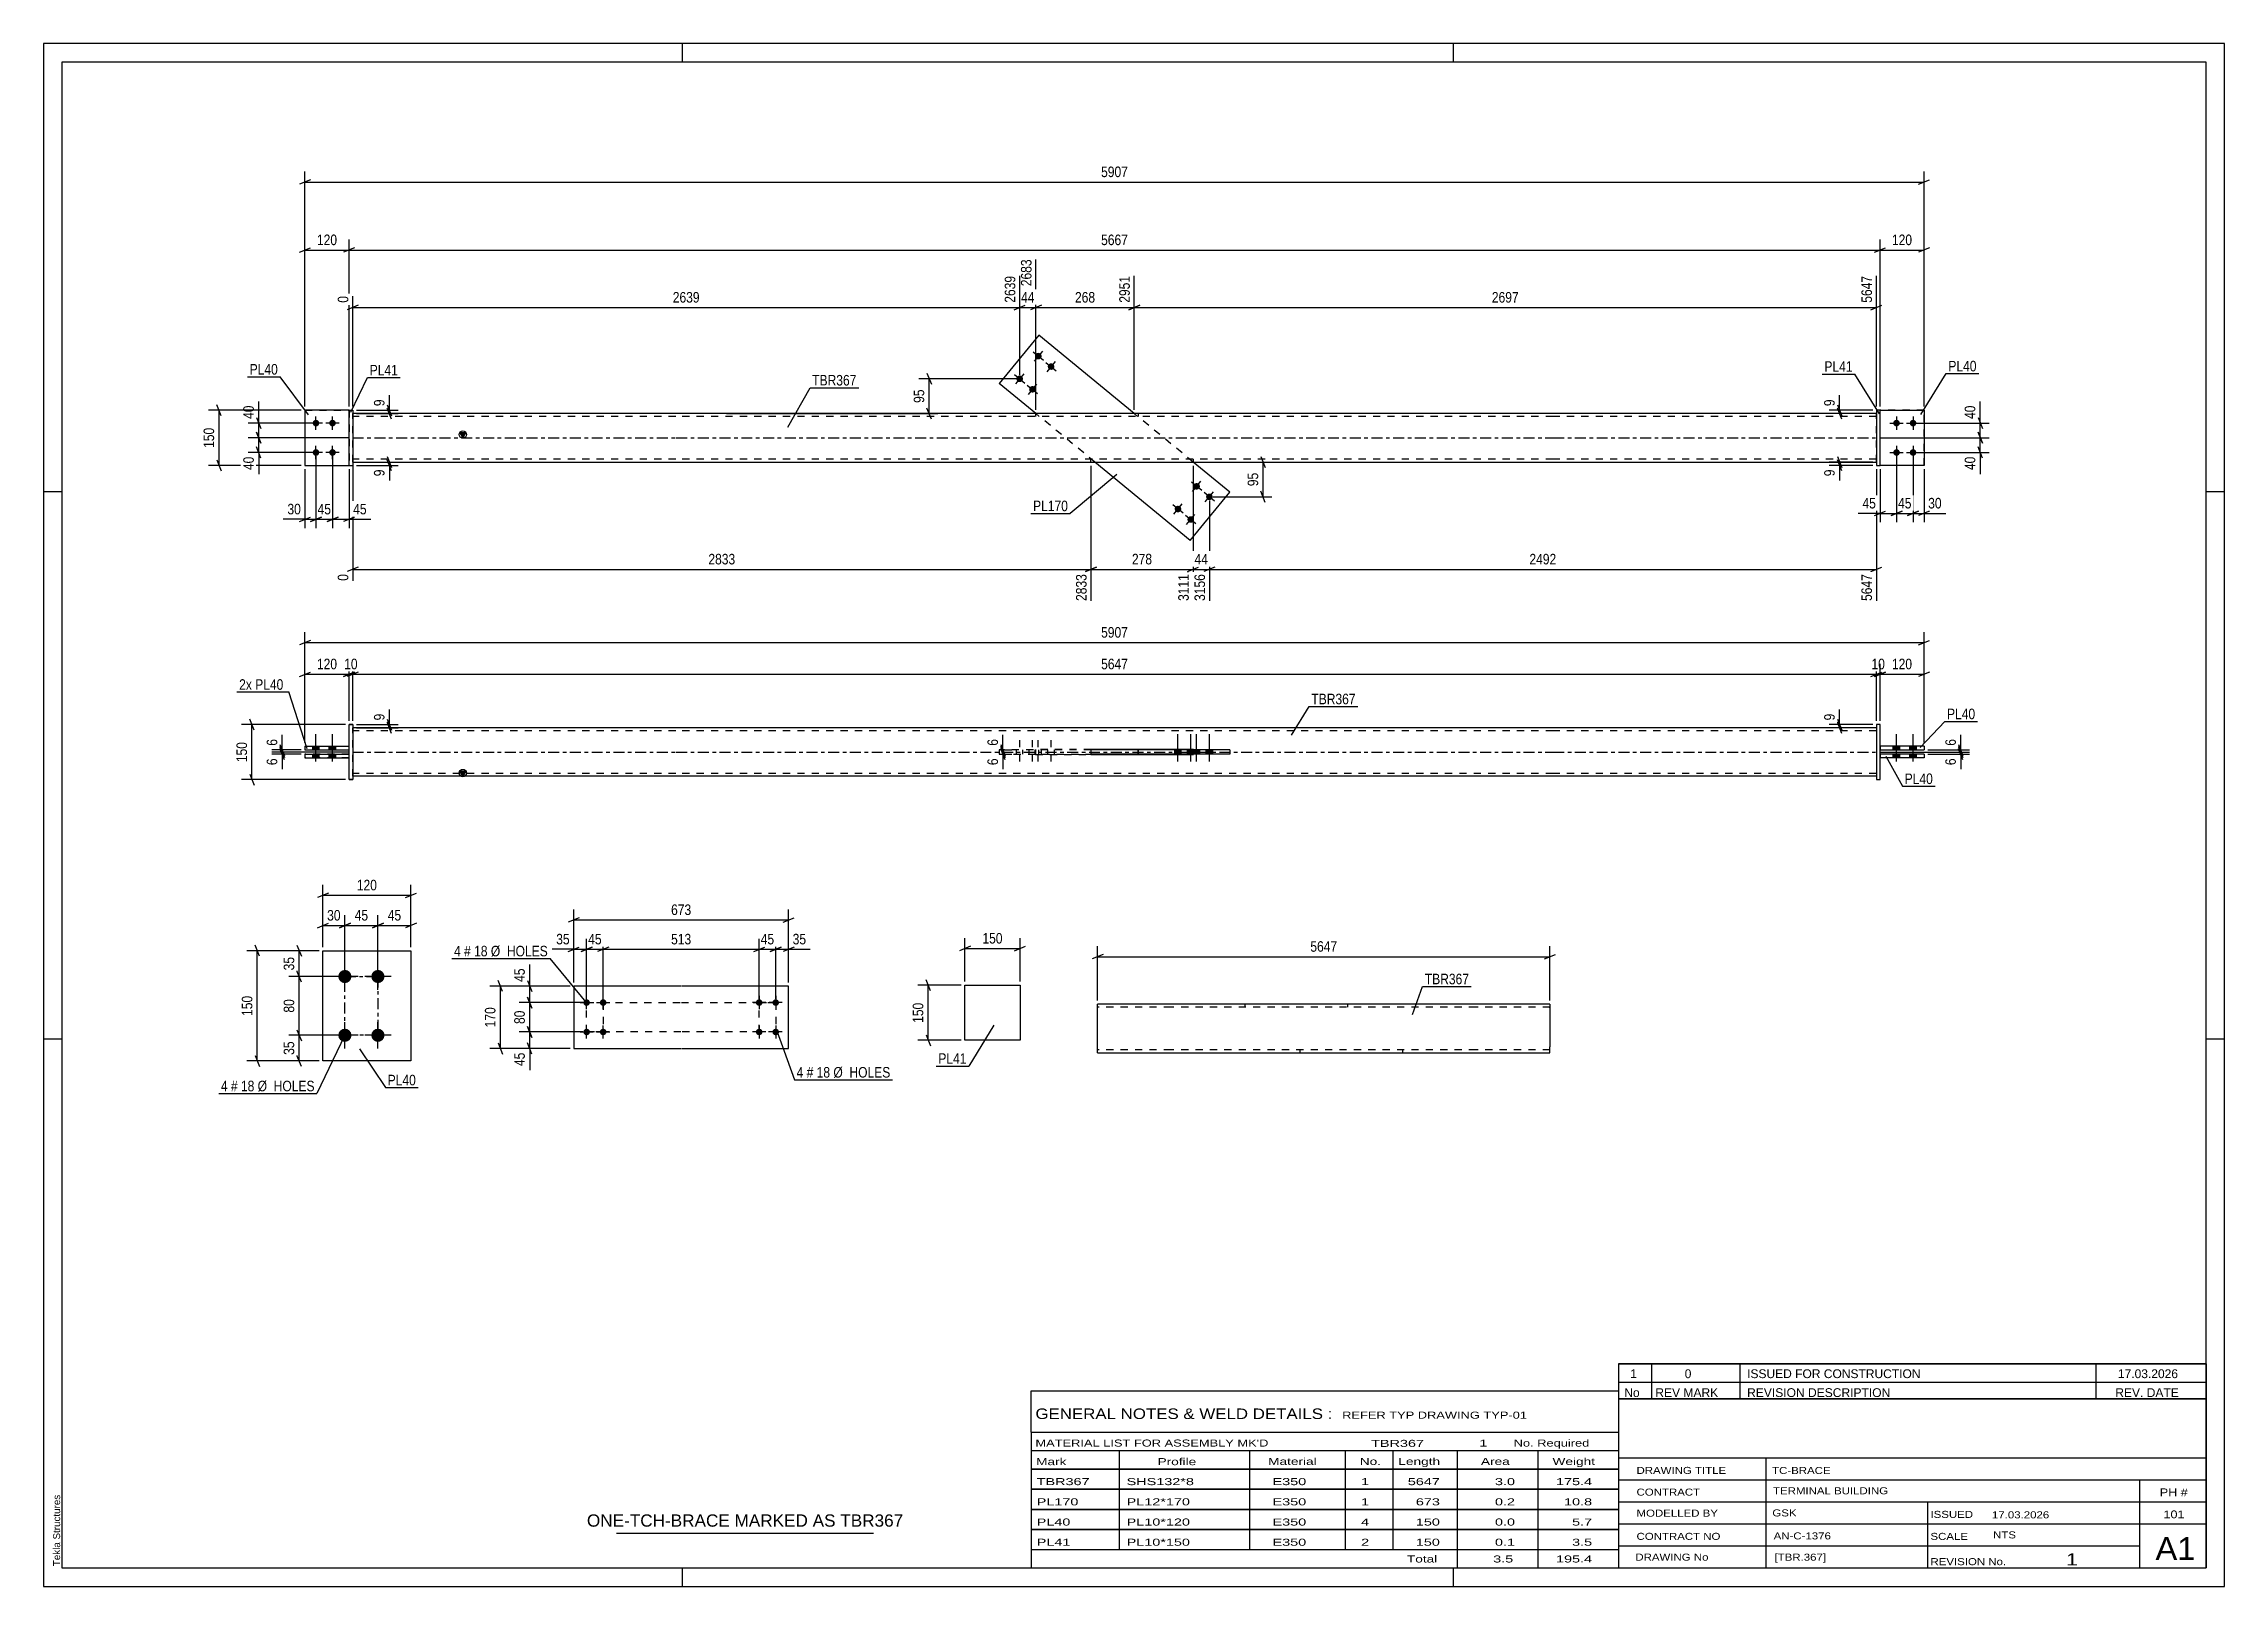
# Paper-space layout 'Layout1' of a CAD drawing. Header units: millimetres. Extents: x 0 to 594, y 0 to 420.
# The model-space entities are those that its viewports show. They can reach past a viewport. Long polylines and large blocks are cut down to what shows.
import ezdxf

# ---------------------------------------------------------------- set-up
doc = ezdxf.new("R2010")
doc.units = ezdxf.units.MM
doc.linetypes.add('DXK_LINE_DOT2', pattern=[3.9198, 1.9599, -1.9599])
doc.linetypes.add('DXK_LINE_DOT3', pattern=[5.9187, 2.979, -0.9799, 0.9799, -0.9799])
doc.layers.add('Viewport layer', color=7, linetype='Continuous', plot=False)
doc.styles.add('Arial', font='ARIAL.TTF', dxfattribs={"height": 0.2})
doc.styles.add('Arial Narrow', font='ARIALN.TTF', dxfattribs={"height": 0.2})

# ---------------------------------------------------------------- blocks, each defined once
blk = doc.blocks.new('Unknown-580570331-1163')
at = {"color": 5, "linetype": 'Continuous'}
for p, q in [((594, 420), (0, 420)), ((0, 420), (0, 0)), ((174, 415), (174, 420)), ((384, 415), (384, 420)), ((594, 0), (594, 420)), ((589, 415), (5, 415)), ((5, 415), (5, 5)), ((589, 5), (589, 415)), ((5, 298), (0, 298)), ((594, 298), (589, 298)), ((5, 149), (0, 149)), ((594, 149), (589, 149)), ((0, 0), (594, 0)), ((5, 5), (589, 5)), ((174, 0), (174, 5)), ((384, 0), (384, 5))]:
    blk.add_line(p, q, dxfattribs=at)
at = {"color": 174, "linetype": 'Continuous', "style": 'Arial'}
blk.add_text('Tekla Structures', height=1.9102, rotation=90, dxfattribs=at).set_placement((4.5, 5.5))
blk = doc.blocks.new('Part-580570331-2688 - 2681')
at = {"color": 2, "linetype": 'Continuous'}
for p, q in [((307.08, 158.46), (287.08, 158.46)), ((287.08, 146.86), (287.08, 158.46)), ((390.2, 158.46), (307.18, 158.46)), ((410.3, 158.46), (390.3, 158.46)), ((410.3, 158.46), (410.3, 157.99)), ((410.3, 157.99), (410.3, 157.47)), ((410.3, 157.47), (410.3, 146.86)), ((287.08, 145.26), (287.08, 146.86)), ((287.08, 145.26), (307.08, 145.26)), ((307.18, 145.26), (390.2, 145.26)), ((390.3, 145.26), (410.3, 145.26)), ((410.3, 145.26), (410.3, 146.86))]:
    blk.add_line(p, q, dxfattribs=at)
at = {"color": 7, "linetype": 'DXK_LINE_DOT2'}
for p, q in [((307.08, 157.66), (287.08, 157.66)), ((390.2, 157.66), (307.18, 157.66)), ((327.18, 158.46), (327.18, 157.66)), ((355.12, 158.46), (355.12, 157.66)), ((410.3, 157.66), (390.3, 157.66)), ((410.3, 157.47), (410.3, 157.6)), ((287.08, 145.38), (287.08, 146.86)), ((307.08, 146.06), (287.08, 146.06)), ((390.2, 146.06), (307.18, 146.06)), ((342.26, 145.26), (342.26, 146.06)), ((370.2, 145.26), (370.2, 146.06)), ((410.3, 146.06), (390.3, 146.06))]:
    blk.add_line(p, q, dxfattribs=at)
blk = doc.blocks.new('Part-580570331-1994 - 1977')
at = {"color": 2, "linetype": 'Continuous'}
for p, q in [((512.2, 226.53), (500.2, 226.53)), ((500.2, 226.53), (500.2, 225.53)), ((512.2, 226.53), (512.2, 225.53)), ((512.2, 225.53), (500.2, 225.53))]:
    blk.add_line(p, q, dxfattribs=at)
blk = doc.blocks.new('Part-580570331-1989 - 1977')
at = {"linetype": 'Continuous'}
blk.add_hatch(color=2, dxfattribs=at).paths.add_polyline_path([(114.19, 220.53), (113.39, 221.93), (114.99, 221.93)])
at = {"color": 2, "linetype": 'Continuous'}
for p, q in [((172.19, 233.73), (84.19, 233.73)), ((411.1, 233.73), (172.29, 233.73)), ((499.2, 233.73), (411.2, 233.73)), ((285.27, 227.83), (285.27, 226.43)), ((313.21, 227.83), (285.27, 227.83)), ((285.27, 226.43), (313.21, 226.43)), ((298.12, 227.83), (298.12, 227.73)), ((298.12, 226.43), (298.12, 226.53)), ((313.21, 227.83), (313.21, 227.73)), ((313.21, 226.43), (313.21, 226.53)), ((172.19, 220.53), (84.19, 220.53)), ((114.19, 220.53), (113.39, 221.93)), ((113.39, 221.93), (114.99, 221.93)), ((114.99, 221.93), (114.19, 220.53)), ((411.1, 220.53), (172.29, 220.53)), ((499.2, 220.53), (411.2, 220.53))]:
    blk.add_line(p, q, dxfattribs=at)
at = {"color": 7, "linetype": 'DXK_LINE_DOT2'}
for p, q in [((84.19, 220.53), (84.19, 233.73)), ((172.19, 232.93), (84.19, 232.93)), ((411.1, 232.93), (172.29, 232.93)), ((499.2, 232.93), (411.2, 232.93)), ((499.2, 233.73), (499.2, 220.53)), ((270.18, 227.83), (270.18, 226.43)), ((285.27, 227.83), (270.18, 227.83)), ((270.18, 226.43), (285.27, 226.43)), ((298.12, 227.83), (298.12, 226.53)), ((298.12, 226.53), (298.12, 227.73)), ((313.21, 226.53), (313.21, 227.83)), ((313.21, 226.53), (313.21, 227.73)), ((172.19, 221.33), (84.19, 221.33)), ((411.1, 221.33), (172.29, 221.33)), ((499.2, 221.33), (411.2, 221.33))]:
    blk.add_line(p, q, dxfattribs=at)
at = {"color": 7, "linetype": 'DXK_LINE_DOT3'}
for p, q in [((84.19, 227.13), (172.19, 227.13)), ((172.29, 227.13), (411.1, 227.13)), ((411.2, 227.13), (499.2, 227.13))]:
    blk.add_line(p, q, dxfattribs=at)
at = {"color": 2, "linetype": 'Continuous'}
blk.add_circle((114.19, 221.43), 1, dxfattribs=at)
blk = doc.blocks.new('Part-580570331-1999 - 1977')
at = {"color": 2, "linetype": 'Continuous'}
for p, q in [((500.2, 228.73), (500.2, 227.73)), ((512.2, 228.73), (500.2, 228.73)), ((500.2, 227.73), (512.2, 227.73)), ((512.2, 228.73), (512.2, 227.73))]:
    blk.add_line(p, q, dxfattribs=at)
blk = doc.blocks.new('Part-580570331-2000 - 1977')
at = {"color": 2, "linetype": 'Continuous'}
for p, q in [((499.2, 234.63), (499.2, 219.63)), ((500.2, 234.63), (499.2, 234.63)), ((500.2, 219.63), (500.2, 234.63)), ((499.2, 219.63), (500.2, 219.63))]:
    blk.add_line(p, q, dxfattribs=at)
blk = doc.blocks.new('Part-580570331-2005 - 1977')
at = {"color": 2, "linetype": 'Continuous'}
for p, q in [((71.19, 226.53), (71.19, 225.53)), ((71.19, 226.53), (83.19, 226.53)), ((83.19, 225.53), (83.19, 226.53)), ((71.19, 225.53), (83.19, 225.53))]:
    blk.add_line(p, q, dxfattribs=at)
at = {"color": 7, "linetype": 'DXK_LINE_DOT2'}
for p, q in [((83.19, 226.53), (71.19, 226.53)), ((83.19, 225.53), (71.19, 225.53))]:
    blk.add_line(p, q, dxfattribs=at)
blk = doc.blocks.new('Part-580570331-2010 - 1977')
at = {"color": 2, "linetype": 'Continuous'}
for p, q in [((71.19, 228.73), (71.19, 227.73)), ((71.19, 228.73), (83.19, 228.73)), ((71.19, 227.73), (83.19, 227.73)), ((83.19, 227.73), (83.19, 228.73))]:
    blk.add_line(p, q, dxfattribs=at)
at = {"color": 7, "linetype": 'DXK_LINE_DOT2'}
for p, q in [((71.19, 228.73), (83.19, 228.73)), ((71.19, 227.73), (83.19, 227.73))]:
    blk.add_line(p, q, dxfattribs=at)
blk = doc.blocks.new('Part-580570331-2013 - 1977')
at = {"color": 2, "linetype": 'Continuous'}
for p, q in [((83.19, 234.63), (84.19, 234.63)), ((83.19, 234.63), (83.19, 234.63)), ((83.19, 219.63), (83.19, 234.63)), ((84.19, 234.63), (84.19, 234.63)), ((84.19, 234.63), (84.19, 219.63)), ((84.19, 219.63), (83.19, 219.63)), ((83.19, 219.63), (83.19, 219.63)), ((84.19, 219.63), (84.19, 219.63))]:
    blk.add_line(p, q, dxfattribs=at)
at = {"color": 7, "linetype": 'DXK_LINE_DOT2'}
for p, q in [((84.19, 234.63), (83.19, 234.63)), ((83.19, 234.63), (83.19, 234.63)), ((83.19, 219.63), (84.19, 219.63))]:
    blk.add_line(p, q, dxfattribs=at)
blk = doc.blocks.new('Part-580570331-2016 - 1977')
at = {"color": 7, "linetype": 'DXK_LINE_DOT2'}
for p, q in [((285.27, 227.73), (260.29, 227.73)), ((260.29, 227.73), (260.29, 226.53)), ((260.29, 226.53), (312.3, 226.53)), ((271.09, 226.53), (271.09, 227.73))]:
    blk.add_line(p, q, dxfattribs=at)
at = {"color": 2, "linetype": 'Continuous'}
for p, q in [((323.1, 227.73), (285.27, 227.73)), ((323.1, 226.53), (285.27, 226.53)), ((312.3, 226.53), (312.3, 227.73)), ((323.1, 227.73), (323.1, 226.53))]:
    blk.add_line(p, q, dxfattribs=at)
blk = doc.blocks.new('Bolt-580570331-2017 - 1977')
at = {"linetype": 'Continuous'}
for points in [[(505.6, 228.73), (503.8, 228.73), (503.8, 227.73), (505.6, 227.73)], [(505.6, 228.73), (503.8, 228.73), (503.8, 227.73), (505.6, 227.73)], [(505.6, 226.53), (503.8, 226.53), (503.8, 225.53), (505.6, 225.53)], [(505.6, 226.53), (503.8, 226.53), (503.8, 225.53), (505.6, 225.53)], [(510.1, 228.73), (508.3, 228.73), (508.3, 227.73), (510.1, 227.73)], [(510.1, 228.73), (508.3, 228.73), (508.3, 227.73), (510.1, 227.73)], [(510.1, 226.53), (508.3, 226.53), (508.3, 225.53), (510.1, 225.53)], [(510.1, 226.53), (508.3, 226.53), (508.3, 225.53), (510.1, 225.53)]]:
    blk.add_hatch(color=1, dxfattribs=at).paths.add_polyline_path(points)
at = {"color": 1, "linetype": 'Continuous'}
for p, q in [((504.7, 224.53), (504.7, 232.03)), ((504.7, 224.53), (504.7, 232.03)), ((509.2, 224.53), (509.2, 232.03)), ((509.2, 224.53), (509.2, 232.03)), ((503.8, 227.73), (503.8, 228.73)), ((503.8, 227.73), (503.8, 228.73)), ((503.8, 225.53), (503.8, 226.53)), ((503.8, 225.53), (503.8, 226.53)), ((505.6, 227.73), (505.6, 228.73)), ((505.6, 227.73), (505.6, 228.73)), ((505.6, 225.53), (505.6, 226.53)), ((505.6, 225.53), (505.6, 226.53)), ((508.3, 227.73), (508.3, 228.73)), ((508.3, 227.73), (508.3, 228.73)), ((508.3, 225.53), (508.3, 226.53)), ((508.3, 225.53), (508.3, 226.53)), ((510.1, 227.73), (510.1, 228.73)), ((510.1, 227.73), (510.1, 228.73)), ((510.1, 225.53), (510.1, 226.53)), ((510.1, 225.53), (510.1, 226.53))]:
    blk.add_line(p, q, dxfattribs=at)
blk = doc.blocks.new('Bolt-580570331-2018 - 1977')
at = {"linetype": 'Continuous'}
for points in [[(73.29, 227.73), (75.09, 227.73), (75.09, 228.73), (73.29, 228.73)], [(73.29, 227.73), (75.09, 227.73), (75.09, 228.73), (73.29, 228.73)], [(73.29, 225.53), (75.09, 225.53), (75.09, 226.53), (73.29, 226.53)], [(73.29, 225.53), (75.09, 225.53), (75.09, 226.53), (73.29, 226.53)], [(77.79, 227.73), (79.59, 227.73), (79.59, 228.73), (77.79, 228.73)], [(77.79, 227.73), (79.59, 227.73), (79.59, 228.73), (77.79, 228.73)], [(77.79, 225.53), (79.59, 225.53), (79.59, 226.53), (77.79, 226.53)], [(77.79, 225.53), (79.59, 225.53), (79.59, 226.53), (77.79, 226.53)]]:
    blk.add_hatch(color=1, dxfattribs=at).paths.add_polyline_path(points)
at = {"color": 1, "linetype": 'Continuous'}
for p, q in [((74.19, 224.53), (74.19, 232.03)), ((74.19, 224.53), (74.19, 232.03)), ((78.69, 224.53), (78.69, 232.03)), ((78.69, 224.53), (78.69, 232.03)), ((73.29, 227.73), (73.29, 228.73)), ((73.29, 227.73), (73.29, 228.73)), ((73.29, 225.53), (73.29, 226.53)), ((73.29, 225.53), (73.29, 226.53)), ((75.09, 227.73), (75.09, 228.73)), ((75.09, 227.73), (75.09, 228.73)), ((75.09, 225.53), (75.09, 226.53)), ((75.09, 225.53), (75.09, 226.53)), ((77.79, 227.73), (77.79, 228.73)), ((77.79, 227.73), (77.79, 228.73)), ((77.79, 225.53), (77.79, 226.53)), ((77.79, 225.53), (77.79, 226.53)), ((79.59, 227.73), (79.59, 228.73)), ((79.59, 227.73), (79.59, 228.73)), ((79.59, 225.53), (79.59, 226.53)), ((79.59, 225.53), (79.59, 226.53))]:
    blk.add_line(p, q, dxfattribs=at)
blk = doc.blocks.new('Bolt-580570331-2019 - 1977')
at = {"color": 1, "linetype": 'DXK_LINE_DOT2'}
for p, q in [((265.86, 224.53), (265.86, 232.03)), ((269.33, 224.53), (269.33, 232.03)), ((270.94, 224.53), (270.94, 232.03)), ((274.41, 224.53), (274.41, 232.03)), ((264.96, 226.53), (264.96, 227.73)), ((266.76, 226.53), (266.76, 227.73)), ((268.43, 226.53), (268.43, 227.73)), ((270.04, 226.53), (270.04, 227.73)), ((270.23, 226.53), (270.23, 227.73)), ((271.84, 226.53), (271.84, 227.73)), ((273.51, 226.53), (273.51, 227.73)), ((275.31, 226.53), (275.31, 227.73))]:
    blk.add_line(p, q, dxfattribs=at)
blk = doc.blocks.new('Bolt-580570331-2020 - 1977')
at = {"linetype": 'Continuous'}
for points in [[(308.08, 226.53), (309.88, 226.53), (309.88, 227.73), (308.08, 227.73)], [(311.55, 226.53), (313.35, 226.53), (313.35, 227.73), (311.55, 227.73)], [(313.16, 226.53), (314.96, 226.53), (314.96, 227.73), (313.16, 227.73)], [(316.64, 226.53), (318.44, 226.53), (318.44, 227.73), (316.64, 227.73)]]:
    blk.add_hatch(color=1, dxfattribs=at).paths.add_polyline_path(points)
at = {"color": 1, "linetype": 'Continuous'}
for p, q in [((308.98, 224.53), (308.98, 232.03)), ((312.45, 224.53), (312.45, 232.03)), ((314.06, 224.53), (314.06, 232.03)), ((317.54, 224.53), (317.54, 232.03)), ((308.08, 226.53), (308.08, 227.73)), ((309.88, 226.53), (309.88, 227.73)), ((311.55, 226.53), (311.55, 227.73)), ((313.16, 226.53), (313.16, 227.73)), ((313.35, 226.53), (313.35, 227.73)), ((314.96, 226.53), (314.96, 227.73)), ((316.64, 226.53), (316.64, 227.73)), ((318.44, 226.53), (318.44, 227.73))]:
    blk.add_line(p, q, dxfattribs=at)
blk = doc.blocks.new('Part-580570331-3836 - 3835')
at = {"color": 2, "linetype": 'Continuous'}
for p, q in [((173.61, 163.43), (144.41, 163.43)), ((144.41, 163.43), (144.41, 146.43)), ((202.91, 163.43), (173.71, 163.43)), ((202.91, 146.43), (202.91, 163.43)), ((144.41, 146.43), (173.61, 146.43)), ((173.71, 146.43), (202.91, 146.43))]:
    blk.add_line(p, q, dxfattribs=at)
blk = doc.blocks.new('Bolt-580570331-3837 - 3835')
at = {"linetype": 'Continuous'}
for points in [[(194.91, 158.03, -1), (194.91, 159.83, -1)], [(199.41, 158.03, -1), (199.41, 159.83, -1)], [(194.91, 150.03, -1), (194.91, 151.83, -1)], [(199.41, 150.03, -1), (199.41, 151.83, -1)]]:
    blk.add_hatch(color=1, dxfattribs=at).paths.add_polyline_path(points)
at = {"color": 1, "linetype": 'Continuous'}
for p, q in [((194.91, 160.73), (194.91, 157.13)), ((199.41, 160.73), (199.41, 157.13)), ((196.71, 158.93), (193.11, 158.93)), ((201.21, 158.93), (197.61, 158.93)), ((196.71, 150.93), (193.11, 150.93)), ((194.91, 152.73), (194.91, 149.13)), ((201.21, 150.93), (197.61, 150.93)), ((199.41, 152.73), (199.41, 149.13))]:
    blk.add_line(p, q, dxfattribs=at)
blk = doc.blocks.new('Bolt-580570331-3838 - 3835')
at = {"linetype": 'Continuous'}
for points in [[(147.91, 159.83, -1), (147.91, 158.03, -1)], [(152.41, 159.83, -1), (152.41, 158.03, -1)], [(147.91, 151.83, -1), (147.91, 150.03, -1)], [(152.41, 151.83, -1), (152.41, 150.03, -1)]]:
    blk.add_hatch(color=1, dxfattribs=at).paths.add_polyline_path(points)
at = {"color": 1, "linetype": 'Continuous'}
for p, q in [((147.91, 157.13), (147.91, 160.73)), ((152.41, 157.13), (152.41, 160.73)), ((146.11, 158.93), (149.71, 158.93)), ((150.61, 158.93), (154.21, 158.93)), ((146.11, 150.93), (149.71, 150.93)), ((147.91, 149.13), (147.91, 152.73)), ((150.61, 150.93), (154.21, 150.93)), ((152.41, 149.13), (152.41, 152.73))]:
    blk.add_line(p, q, dxfattribs=at)
blk = doc.blocks.new('Part-580570331-1474 - 1403')
at = {"color": 2, "linetype": 'Continuous'}
for p, q in [((499.2, 320.19), (499.2, 305.19)), ((500.2, 320.19), (499.2, 320.19)), ((500.2, 305.19), (500.2, 320.19)), ((499.2, 305.19), (500.2, 305.19))]:
    blk.add_line(p, q, dxfattribs=at)
blk = doc.blocks.new('Part-580570331-1443 - 1403')
at = {"linetype": 'Continuous'}
blk.add_hatch(color=2, dxfattribs=at).paths.add_polyline_path([(114.19, 312.69), (113.39, 314.09), (114.99, 314.09)])
at = {"color": 2, "linetype": 'Continuous'}
for p, q in [((172.19, 319.29), (84.19, 319.29)), ((411.1, 319.29), (172.29, 319.29)), ((499.2, 319.29), (411.2, 319.29)), ((114.19, 312.69), (113.39, 314.09)), ((113.39, 314.09), (114.99, 314.09)), ((114.99, 314.09), (114.19, 312.69)), ((84.19, 306.09), (172.19, 306.09)), ((172.29, 306.09), (411.1, 306.09)), ((411.2, 306.09), (499.2, 306.09))]:
    blk.add_line(p, q, dxfattribs=at)
at = {"color": 7, "linetype": 'DXK_LINE_DOT2'}
for p, q in [((84.19, 306.09), (84.19, 319.29)), ((172.19, 318.49), (84.19, 318.49)), ((411.1, 318.49), (172.29, 318.49)), ((270.18, 319.29), (270.18, 318.49)), ((298.12, 319.29), (298.12, 318.49)), ((499.2, 318.49), (411.2, 318.49)), ((499.2, 306.09), (499.2, 319.29)), ((172.19, 306.89), (84.19, 306.89)), ((411.1, 306.89), (172.29, 306.89)), ((285.27, 306.09), (285.27, 306.89)), ((313.21, 306.09), (313.21, 306.89)), ((499.2, 306.89), (411.2, 306.89))]:
    blk.add_line(p, q, dxfattribs=at)
at = {"color": 7, "linetype": 'DXK_LINE_DOT3'}
for p, q in [((84.19, 312.69), (172.19, 312.69)), ((172.29, 312.69), (411.1, 312.69)), ((411.2, 312.69), (499.2, 312.69))]:
    blk.add_line(p, q, dxfattribs=at)
at = {"color": 2, "linetype": 'Continuous'}
blk.add_circle((114.19, 313.59), 1, dxfattribs=at)
blk = doc.blocks.new('Part-580570331-1475 - 1403')
at = {"color": 7, "linetype": 'DXK_LINE_DOT2'}
for p, q in [((71.19, 320.19), (71.19, 305.19)), ((71.19, 320.19), (83.19, 320.19)), ((83.19, 320.19), (83.19, 305.19)), ((71.19, 305.19), (83.19, 305.19))]:
    blk.add_line(p, q, dxfattribs=at)
blk = doc.blocks.new('Bolt-580570331-1411 - 1403')
at = {"linetype": 'Continuous'}
for points in [[(313.49, 298.78, -1), (314.63, 300.17, -1)], [(316.96, 295.92, -1), (318.11, 297.31, -1)], [(308.41, 292.6, -1), (309.55, 293.99, -1)], [(311.88, 289.74, -1), (313.03, 291.14, -1)]]:
    blk.add_hatch(color=1, dxfattribs=at).paths.add_polyline_path(points)
at = {"color": 1, "linetype": 'Continuous'}
for p, q in [((315.45, 298.33), (312.67, 300.62)), ((312.92, 298.09), (315.2, 300.87)), ((318.93, 295.48), (316.15, 297.76)), ((316.39, 295.23), (318.68, 298.01)), ((310.37, 292.15), (307.59, 294.44)), ((307.84, 291.91), (310.12, 294.69)), ((313.85, 289.3), (311.06, 291.58)), ((311.31, 289.05), (313.6, 291.83))]:
    blk.add_line(p, q, dxfattribs=at)
blk = doc.blocks.new('Part-580570331-1444 - 1403')
at = {"color": 7, "linetype": 'DXK_LINE_DOT2'}
for p, q in [((512.2, 320.19), (500.2, 320.19)), ((500.2, 305.19), (500.2, 320.19)), ((512.2, 305.19), (512.2, 320.19)), ((512.2, 305.19), (500.2, 305.19))]:
    blk.add_line(p, q, dxfattribs=at)
blk = doc.blocks.new('Bolt-580570331-1412 - 1403')
at = {"linetype": 'Continuous'}
for points in [[(271.51, 335.63, -1), (270.36, 334.24, -1)], [(274.98, 332.77, -1), (273.84, 331.38, -1)], [(266.43, 329.45, -1), (265.28, 328.06, -1)], [(269.9, 326.59, -1), (268.76, 325.2, -1)]]:
    blk.add_hatch(color=1, dxfattribs=at).paths.add_polyline_path(points)
at = {"color": 1, "linetype": 'Continuous'}
for p, q in [((269.55, 336.08), (272.33, 333.79)), ((272.08, 336.32), (269.79, 333.54)), ((273.02, 333.22), (275.8, 330.93)), ((275.56, 333.46), (273.27, 330.68)), ((264.46, 329.9), (267.25, 327.61)), ((267, 330.14), (264.71, 327.36)), ((267.94, 327.04), (270.72, 324.75)), ((270.47, 327.29), (268.19, 324.5))]:
    blk.add_line(p, q, dxfattribs=at)
blk = doc.blocks.new('Part-580570331-1459 - 1403')
at = {"color": 2, "linetype": 'Continuous'}
for p, q in [((500.2, 320.19), (512.2, 320.19)), ((512.2, 320.19), (512.2, 305.19)), ((512.2, 305.19), (500.2, 305.19))]:
    blk.add_line(p, q, dxfattribs=at)
at = {"color": 7, "linetype": 'DXK_LINE_DOT2'}
blk.add_line((500.2, 305.19), (500.2, 320.19), dxfattribs=at)
blk = doc.blocks.new('Part-580570331-1490 - 1403')
at = {"color": 2, "linetype": 'Continuous'}
for p, q in [((71.19, 320.19), (71.19, 305.19)), ((83.19, 320.19), (71.19, 320.19)), ((71.19, 305.19), (83.19, 305.19))]:
    blk.add_line(p, q, dxfattribs=at)
at = {"color": 7, "linetype": 'DXK_LINE_DOT2'}
blk.add_line((83.19, 305.19), (83.19, 320.19), dxfattribs=at)
blk = doc.blocks.new('Part-580570331-1505 - 1403')
at = {"color": 2, "linetype": 'Continuous'}
for p, q in [((83.19, 320.19), (84.19, 320.19)), ((83.19, 305.19), (83.19, 320.19)), ((84.19, 320.19), (84.19, 320.19)), ((84.19, 320.19), (84.19, 305.19)), ((83.19, 305.19), (84.19, 305.19))]:
    blk.add_line(p, q, dxfattribs=at)
at = {"color": 7, "linetype": 'DXK_LINE_DOT2'}
for p, q in [((83.19, 320.19), (84.19, 320.19)), ((83.19, 305.19), (84.19, 305.19))]:
    blk.add_line(p, q, dxfattribs=at)
blk = doc.blocks.new('Part-580570331-1520 - 1403')
at = {"color": 2, "linetype": 'Continuous'}
for p, q in [((271.09, 340.63), (260.29, 327.5)), ((297.05, 319.29), (271.09, 340.63)), ((270.28, 319.29), (260.29, 327.5)), ((312.3, 284.74), (286.34, 306.09)), ((323.1, 297.87), (313.11, 306.09)), ((312.3, 284.74), (323.1, 297.87))]:
    blk.add_line(p, q, dxfattribs=at)
at = {"color": 7, "linetype": 'DXK_LINE_DOT2'}
for p, q in [((286.34, 306.09), (270.28, 319.29)), ((313.11, 306.09), (297.05, 319.29))]:
    blk.add_line(p, q, dxfattribs=at)
blk = doc.blocks.new('Bolt-580570331-1521 - 1403')
at = {"linetype": 'Continuous'}
for points in [[(504.7, 317.59, -1), (504.7, 315.79, -1)], [(509.2, 317.59, -1), (509.2, 315.79, -1)], [(504.7, 309.59, -1), (504.7, 307.79, -1)], [(509.2, 309.59, -1), (509.2, 307.79, -1)]]:
    blk.add_hatch(color=1, dxfattribs=at).paths.add_polyline_path(points)
at = {"color": 1, "linetype": 'Continuous'}
for p, q in [((502.9, 316.69), (506.5, 316.69)), ((504.7, 318.49), (504.7, 314.89)), ((507.4, 316.69), (511, 316.69)), ((509.2, 318.49), (509.2, 314.89)), ((504.7, 310.49), (504.7, 306.89)), ((509.2, 310.49), (509.2, 306.89)), ((502.9, 308.69), (506.5, 308.69)), ((507.4, 308.69), (511, 308.69))]:
    blk.add_line(p, q, dxfattribs=at)
blk = doc.blocks.new('Bolt-580570331-1522 - 1403')
at = {"linetype": 'Continuous'}
for points in [[(74.19, 315.79, -1), (74.19, 317.59, -1)], [(78.69, 315.79, -1), (78.69, 317.59, -1)], [(74.19, 307.79, -1), (74.19, 309.59, -1)], [(78.69, 307.79, -1), (78.69, 309.59, -1)]]:
    blk.add_hatch(color=1, dxfattribs=at).paths.add_polyline_path(points)
at = {"color": 1, "linetype": 'Continuous'}
for p, q in [((75.99, 316.69), (72.39, 316.69)), ((74.19, 314.89), (74.19, 318.49)), ((80.49, 316.69), (76.89, 316.69)), ((78.69, 314.89), (78.69, 318.49)), ((74.19, 306.89), (74.19, 310.49)), ((78.69, 306.89), (78.69, 310.49)), ((75.99, 308.69), (72.39, 308.69)), ((80.49, 308.69), (76.89, 308.69))]:
    blk.add_line(p, q, dxfattribs=at)
blk = doc.blocks.new('Bolt-580570331-2273 - 2211')
at = {"linetype": 'Continuous'}
for points in [[(82.06, 164.23, -1), (82.06, 167.83, -1)], [(91.06, 164.23, -1), (91.06, 167.83, -1)], [(82.06, 148.23, -1), (82.06, 151.83, -1)], [(91.06, 148.23, -1), (91.06, 151.83, -1)]]:
    blk.add_hatch(color=1, dxfattribs=at).paths.add_polyline_path(points)
at = {"color": 1, "linetype": 'Continuous'}
for p, q in [((82.06, 162.43), (82.06, 169.63)), ((91.06, 162.43), (91.06, 169.63)), ((85.66, 166.03), (78.46, 166.03)), ((94.66, 166.03), (87.46, 166.03)), ((85.66, 150.03), (78.46, 150.03)), ((82.06, 146.43), (82.06, 153.63)), ((94.66, 150.03), (87.46, 150.03)), ((91.06, 146.43), (91.06, 153.63))]:
    blk.add_line(p, q, dxfattribs=at)
blk = doc.blocks.new('Part-580570331-2278 - 2211')
at = {"color": 2, "linetype": 'Continuous'}
for p, q in [((76.06, 143.03), (76.06, 173.03)), ((76.06, 173.03), (100.06, 173.03)), ((100.06, 173.03), (100.06, 143.03)), ((100.06, 143.03), (76.06, 143.03))]:
    blk.add_line(p, q, dxfattribs=at)
blk = doc.blocks.new('Part-580570331-2441 - 2435')
at = {"color": 2, "linetype": 'Continuous'}
for p, q in [((250.95, 163.66), (265.95, 163.66)), ((250.95, 148.66), (250.95, 163.66)), ((265.95, 163.66), (265.95, 148.66)), ((265.95, 148.66), (250.95, 148.66))]:
    blk.add_line(p, q, dxfattribs=at)
blk = doc.blocks.new('Rectangle-580570331-4509 - 3835')
at = {"color": 1, "linetype": 'DXK_LINE_DOT2'}
for p, q in [((147.91, 158.93), (173.61, 158.93)), ((147.91, 150.93), (147.91, 158.93)), ((173.71, 158.93), (199.41, 158.93)), ((199.41, 158.93), (199.41, 150.93)), ((173.61, 150.93), (147.91, 150.93)), ((199.41, 150.93), (173.71, 150.93))]:
    blk.add_line(p, q, dxfattribs=at)
blk = doc.blocks.new('Rectangle-580570331-2419 - 2211')
at = {"color": 1, "linetype": 'DXK_LINE_DOT3'}
blk.add_lwpolyline([(82.05, 166.03), (91.06, 166.03), (91.06, 150.03), (82.05, 150.03), (82.05, 166.03)], close=True, dxfattribs=at)
blk = doc.blocks.new('Rectangle-580570331-4519 - 3835')
at = {"color": 1, "linetype": 'DXK_LINE_DOT2'}
for p, q in [((147.91, 158.93), (152.41, 158.93)), ((147.91, 150.93), (147.91, 158.93)), ((152.41, 158.93), (152.41, 150.93)), ((152.41, 150.93), (147.91, 150.93))]:
    blk.add_line(p, q, dxfattribs=at)
blk = doc.blocks.new('Rectangle-580570331-4529 - 3835')
at = {"color": 1, "linetype": 'DXK_LINE_DOT2'}
for p, q in [((194.91, 158.93), (199.41, 158.93)), ((194.91, 150.93), (194.91, 158.93)), ((199.41, 158.93), (199.41, 150.93)), ((199.41, 150.93), (194.91, 150.93))]:
    blk.add_line(p, q, dxfattribs=at)
blk = doc.blocks.new('StraightDimension-580570331-2694 - 2681')
at = {"color": 7, "linetype": 'Continuous'}
for p, q in [((287.08, 159.46), (287.08, 174.28)), ((410.3, 159.46), (410.3, 174.28)), ((288.58, 172.03), (285.58, 170.83)), ((287.08, 171.43), (410.3, 171.43)), ((408.8, 170.83), (411.8, 172.03))]:
    blk.add_line(p, q, dxfattribs=at)
at = {"color": 0}
blk.add_wipeout([(352.95, 172.18), (352.95, 176.38), (344.43, 176.38), (344.43, 172.18)], dxfattribs=at)
at = {"color": 3, "style": 'Arial Narrow'}
blk.add_text('5647', height=2.863, dxfattribs=at).set_placement((345.03, 172.78))
blk = doc.blocks.new('StraightDimension-580570331-2051 - 1977')
at = {"color": 7, "linetype": 'Continuous'}
for p, q in [((500.2, 227.13), (524.6, 227.13)), ((513.2, 226.53), (524.6, 226.53)), ((521.6, 228.63), (522.8, 225.63)), ((522.8, 225.03), (521.6, 228.03)), ((522.2, 226.53), (522.2, 227.13))]:
    blk.add_line(p, q, dxfattribs=at)
at = {"color": 0}
blk.add_wipeout([(521.45, 226), (517.25, 226), (517.25, 222.97), (521.45, 222.97)], dxfattribs=at)
at = {"color": 7, "linetype": 'Continuous'}
blk.add_line((522.2, 226.53), (522.2, 222.45), dxfattribs=at)
blk.add_line((522.2, 226.53), (522.2, 222.45), dxfattribs=at)
at = {"color": 3, "style": 'Arial Narrow'}
blk.add_text('6', height=2.86, rotation=90.00021, dxfattribs=at).set_placement((520.85, 223.57))
blk = doc.blocks.new('StraightDimension-580570331-2042 - 1977')
at = {"color": 7, "linetype": 'Continuous'}
for p, q in [((260.69, 228.63), (261.89, 225.63)), ((261.89, 225.03), (260.69, 228.03)), ((261.29, 226.53), (261.29, 227.13)), ((261.29, 227.13), (263.69, 227.13)), ((261.29, 226.53), (263.69, 226.53))]:
    blk.add_line(p, q, dxfattribs=at)
at = {"color": 0}
blk.add_wipeout([(260.54, 226), (256.34, 226), (256.34, 222.97), (260.54, 222.97)], dxfattribs=at)
at = {"color": 7, "linetype": 'Continuous'}
blk.add_line((261.29, 226.53), (261.29, 222.45), dxfattribs=at)
blk.add_line((261.29, 226.53), (261.29, 222.45), dxfattribs=at)
at = {"color": 3, "style": 'Arial Narrow'}
blk.add_text('6', height=2.86, rotation=90.00021, dxfattribs=at).set_placement((259.94, 223.57))
blk = doc.blocks.new('StraightDimension-580570331-2133 - 1977')
at = {"color": 7, "linetype": 'Continuous'}
for p, q in [((84.19, 235.63), (84.19, 251.18)), ((499.2, 235.63), (499.2, 251.18)), ((85.69, 248.93), (82.69, 247.73)), ((84.19, 248.33), (499.2, 248.33)), ((497.7, 247.73), (500.7, 248.93))]:
    blk.add_line(p, q, dxfattribs=at)
at = {"color": 0}
blk.add_wipeout([(295.95, 249.08), (295.95, 253.28), (287.44, 253.28), (287.44, 249.08)], dxfattribs=at)
at = {"color": 3, "style": 'Arial Narrow'}
blk.add_text('5647', height=2.863, dxfattribs=at).set_placement((288.04, 249.68))
blk = doc.blocks.new('StraightDimension-580570331-2161 - 1977')
at = {"color": 7, "linetype": 'Continuous'}
for p, q in [((85.19, 234.63), (96.59, 234.63)), ((85.19, 233.73), (96.59, 233.73)), ((93.59, 236.13), (94.79, 233.13)), ((94.79, 232.23), (93.59, 235.23)), ((94.19, 233.73), (94.19, 234.63))]:
    blk.add_line(p, q, dxfattribs=at)
at = {"color": 0}
blk.add_wipeout([(93.44, 238.18), (89.24, 238.18), (89.24, 235.15), (93.44, 235.15)], dxfattribs=at)
at = {"color": 7, "linetype": 'Continuous'}
blk.add_line((94.19, 234.63), (94.19, 238.71), dxfattribs=at)
blk.add_line((94.19, 234.63), (94.19, 238.71), dxfattribs=at)
at = {"color": 3, "style": 'Arial Narrow'}
blk.add_text('9', height=2.86, rotation=90.00021, dxfattribs=at).set_placement((92.84, 235.75))
blk = doc.blocks.new('StraightDimension-580570331-2064 - 1977')
at = {"color": 7, "linetype": 'Continuous'}
for p, q in [((500.2, 227.13), (524.6, 227.13)), ((513.2, 227.73), (524.6, 227.73)), ((521.6, 229.23), (522.8, 226.23)), ((522.8, 225.63), (521.6, 228.63)), ((522.2, 227.13), (522.2, 227.73))]:
    blk.add_line(p, q, dxfattribs=at)
at = {"color": 0}
blk.add_wipeout([(521.45, 231.28), (517.25, 231.28), (517.25, 228.25), (521.45, 228.25)], dxfattribs=at)
at = {"color": 7, "linetype": 'Continuous'}
blk.add_line((522.2, 227.73), (522.2, 231.81), dxfattribs=at)
blk.add_line((522.2, 227.73), (522.2, 231.81), dxfattribs=at)
at = {"color": 3, "style": 'Arial Narrow'}
blk.add_text('6', height=2.86, rotation=90.00021, dxfattribs=at).set_placement((520.85, 228.85))
blk = doc.blocks.new('StraightDimension-580570331-2031 - 1977')
at = {"color": 7, "linetype": 'Continuous'}
for p, q in [((82.19, 234.63), (53.9, 234.63)), ((57.35, 233.13), (56.15, 236.13)), ((56.75, 219.63), (56.75, 234.63)), ((56.15, 221.13), (57.35, 218.13)), ((82.19, 219.63), (53.9, 219.63))]:
    blk.add_line(p, q, dxfattribs=at)
at = {"color": 0}
blk.add_wipeout([(56, 230.47), (51.8, 230.47), (51.8, 223.78), (56, 223.78)], dxfattribs=at)
at = {"color": 3, "style": 'Arial Narrow'}
blk.add_text('150', height=2.863, rotation=90.00021, dxfattribs=at).set_placement((55.4, 224.38))
blk = doc.blocks.new('StraightDimension-580570331-2046 - 1977')
at = {"color": 7, "linetype": 'Continuous'}
for p, q in [((260.69, 229.23), (261.89, 226.23)), ((261.89, 225.63), (260.69, 228.63)), ((261.29, 227.13), (261.29, 227.73)), ((261.29, 227.73), (263.69, 227.73)), ((261.29, 227.13), (263.69, 227.13))]:
    blk.add_line(p, q, dxfattribs=at)
at = {"color": 0}
blk.add_wipeout([(260.54, 231.28), (256.34, 231.28), (256.34, 228.25), (260.54, 228.25)], dxfattribs=at)
at = {"color": 7, "linetype": 'Continuous'}
blk.add_line((261.29, 227.73), (261.29, 231.81), dxfattribs=at)
blk.add_line((261.29, 227.73), (261.29, 231.81), dxfattribs=at)
at = {"color": 3, "style": 'Arial Narrow'}
blk.add_text('6', height=2.86, rotation=90.00021, dxfattribs=at).set_placement((259.94, 228.85))
blk = doc.blocks.new('StraightDimension-580570331-2078 - 1977')
at = {"color": 7, "linetype": 'Continuous'}
for p, q in [((70.19, 227.73), (62.13, 227.73)), ((83.19, 227.13), (62.13, 227.13)), ((64.38, 229.23), (65.58, 226.23)), ((65.58, 225.63), (64.38, 228.63)), ((64.98, 227.13), (64.98, 227.73))]:
    blk.add_line(p, q, dxfattribs=at)
at = {"color": 0}
blk.add_wipeout([(64.23, 231.28), (60.03, 231.28), (60.03, 228.25), (64.23, 228.25)], dxfattribs=at)
at = {"color": 7, "linetype": 'Continuous'}
blk.add_line((64.98, 227.73), (64.98, 231.81), dxfattribs=at)
blk.add_line((64.98, 227.73), (64.98, 231.81), dxfattribs=at)
at = {"color": 3, "style": 'Arial Narrow'}
blk.add_text('6', height=2.86, rotation=90.00021, dxfattribs=at).set_placement((63.63, 228.85))
blk = doc.blocks.new('StraightDimension-580570331-2091 - 1977')
at = {"color": 7, "linetype": 'Continuous'}
for p, q in [((83.19, 227.13), (62.13, 227.13)), ((70.19, 226.53), (62.13, 226.53)), ((64.38, 228.63), (65.58, 225.63)), ((65.58, 225.03), (64.38, 228.03)), ((64.98, 226.53), (64.98, 227.13))]:
    blk.add_line(p, q, dxfattribs=at)
at = {"color": 0}
blk.add_wipeout([(64.23, 226), (60.03, 226), (60.03, 222.97), (64.23, 222.97)], dxfattribs=at)
at = {"color": 7, "linetype": 'Continuous'}
blk.add_line((64.98, 226.53), (64.98, 222.45), dxfattribs=at)
blk.add_line((64.98, 226.53), (64.98, 222.45), dxfattribs=at)
at = {"color": 3, "style": 'Arial Narrow'}
blk.add_text('6', height=2.86, rotation=90.00021, dxfattribs=at).set_placement((63.63, 223.57))
blk = doc.blocks.new('StraightDimension-580570331-2105 - 1977')
at = {"color": 7, "linetype": 'Continuous'}
for p, q in [((498.2, 234.63), (486.35, 234.63)), ((498.2, 233.73), (486.35, 233.73)), ((488.6, 236.13), (489.8, 233.13)), ((489.8, 232.23), (488.6, 235.23)), ((489.2, 233.73), (489.2, 234.63))]:
    blk.add_line(p, q, dxfattribs=at)
at = {"color": 0}
blk.add_wipeout([(488.45, 238.18), (484.25, 238.18), (484.25, 235.15), (488.45, 235.15)], dxfattribs=at)
at = {"color": 7, "linetype": 'Continuous'}
blk.add_line((489.2, 234.63), (489.2, 238.71), dxfattribs=at)
blk.add_line((489.2, 234.63), (489.2, 238.71), dxfattribs=at)
at = {"color": 3, "style": 'Arial Narrow'}
blk.add_text('9', height=2.86, rotation=90.00021, dxfattribs=at).set_placement((487.85, 235.75))
blk = doc.blocks.new('StraightDimension-580570331-2114 - 1977')
at = {"color": 7, "linetype": 'Continuous'}
for p, q in [((71.19, 229.73), (71.19, 251.18)), ((83.19, 235.63), (83.19, 251.18)), ((69.69, 247.73), (72.69, 248.93)), ((71.19, 248.33), (83.19, 248.33)), ((84.69, 248.93), (81.69, 247.73))]:
    blk.add_line(p, q, dxfattribs=at)
at = {"color": 0}
blk.add_wipeout([(80.54, 249.08), (80.54, 253.28), (73.85, 253.28), (73.85, 249.08)], dxfattribs=at)
at = {"color": 3, "style": 'Arial Narrow'}
blk.add_text('120', height=2.863, dxfattribs=at).set_placement((74.45, 249.68))
blk = doc.blocks.new('StraightDimension-580570331-2124 - 1977')
at = {"color": 7, "linetype": 'Continuous'}
for p, q in [((83.19, 235.63), (83.19, 251.18)), ((84.19, 235.63), (84.19, 251.18)), ((81.69, 247.73), (84.69, 248.93)), ((85.69, 248.93), (82.69, 247.73)), ((83.19, 248.33), (84.19, 248.33))]:
    blk.add_line(p, q, dxfattribs=at)
at = {"color": 0}
blk.add_wipeout([(86.12, 249.08), (86.12, 253.28), (81.27, 253.28), (81.27, 249.08)], dxfattribs=at)
at = {"color": 3, "style": 'Arial Narrow'}
blk.add_text('10', height=2.863, dxfattribs=at).set_placement((81.87, 249.68))
blk = doc.blocks.new('StraightDimension-580570331-2141 - 1977')
at = {"color": 7, "linetype": 'Continuous'}
for p, q in [((499.2, 235.63), (499.2, 251.18)), ((500.2, 235.63), (500.2, 251.18)), ((497.7, 247.73), (500.7, 248.93)), ((501.7, 248.93), (498.7, 247.73)), ((499.2, 248.33), (500.2, 248.33))]:
    blk.add_line(p, q, dxfattribs=at)
at = {"color": 0}
blk.add_wipeout([(502.13, 249.08), (502.13, 253.28), (497.27, 253.28), (497.27, 249.08)], dxfattribs=at)
at = {"color": 3, "style": 'Arial Narrow'}
blk.add_text('10', height=2.863, dxfattribs=at).set_placement((497.87, 249.68))
blk = doc.blocks.new('StraightDimension-580570331-2150 - 1977')
at = {"color": 7, "linetype": 'Continuous'}
for p, q in [((500.2, 235.63), (500.2, 251.18)), ((512.2, 229.73), (512.2, 251.18)), ((498.7, 247.73), (501.7, 248.93)), ((500.2, 248.33), (512.2, 248.33)), ((513.7, 248.93), (510.7, 247.73))]:
    blk.add_line(p, q, dxfattribs=at)
at = {"color": 0}
blk.add_wipeout([(509.54, 249.08), (509.54, 253.28), (502.85, 253.28), (502.85, 249.08)], dxfattribs=at)
at = {"color": 3, "style": 'Arial Narrow'}
blk.add_text('120', height=2.863, dxfattribs=at).set_placement((503.45, 249.68))
blk = doc.blocks.new('StraightDimension-580570331-2170 - 1977')
at = {"color": 7, "linetype": 'Continuous'}
for p, q in [((72.69, 257.54), (69.69, 256.34)), ((71.19, 229.73), (71.19, 259.79)), ((71.19, 256.94), (512.2, 256.94)), ((510.7, 256.34), (513.7, 257.54)), ((512.2, 229.73), (512.2, 259.79))]:
    blk.add_line(p, q, dxfattribs=at)
at = {"color": 0}
blk.add_wipeout([(295.95, 257.69), (295.95, 261.89), (287.44, 261.89), (287.44, 257.69)], dxfattribs=at)
at = {"color": 3, "style": 'Arial Narrow'}
blk.add_text('5907', height=2.863, dxfattribs=at).set_placement((288.04, 258.29))
blk = doc.blocks.new('StraightDimension-580570331-3902 - 3835')
at = {"color": 7, "linetype": 'Continuous'}
for p, q in [((197.91, 172.83), (200.91, 174.03)), ((199.41, 159.93), (199.41, 176.28)), ((199.41, 173.43), (202.91, 173.43)), ((204.41, 174.03), (201.41, 172.83)), ((202.91, 164.43), (202.91, 176.28))]:
    blk.add_line(p, q, dxfattribs=at)
at = {"color": 0}
blk.add_wipeout([(208.29, 174.18), (208.29, 178.38), (203.43, 178.38), (203.43, 174.18)], dxfattribs=at)
at = {"color": 7, "linetype": 'Continuous'}
blk.add_line((202.91, 173.43), (208.81, 173.43), dxfattribs=at)
blk.add_line((202.91, 173.43), (208.81, 173.43), dxfattribs=at)
at = {"color": 3, "style": 'Arial Narrow'}
blk.add_text('35', height=2.863, dxfattribs=at).set_placement((204.03, 174.78))
blk = doc.blocks.new('StraightDimension-580570331-3903 - 3835')
at = {"color": 7, "linetype": 'Continuous'}
for p, q in [((193.41, 172.83), (196.41, 174.03)), ((194.91, 159.93), (194.91, 176.28)), ((194.91, 173.43), (199.41, 173.43)), ((200.91, 174.03), (197.91, 172.83)), ((199.41, 159.93), (199.41, 176.28))]:
    blk.add_line(p, q, dxfattribs=at)
at = {"color": 0}
blk.add_wipeout([(199.58, 174.18), (199.58, 178.38), (194.73, 178.38), (194.73, 174.18)], dxfattribs=at)
at = {"color": 3, "style": 'Arial Narrow'}
blk.add_text('45', height=2.863, dxfattribs=at).set_placement((195.33, 174.78))
blk = doc.blocks.new('StraightDimension-580570331-3904 - 3835')
at = {"color": 7, "linetype": 'Continuous'}
for p, q in [((153.91, 174.03), (150.91, 172.83)), ((152.41, 159.93), (152.41, 176.28)), ((152.41, 173.43), (194.91, 173.43)), ((193.41, 172.83), (196.41, 174.03)), ((194.91, 159.93), (194.91, 176.28))]:
    blk.add_line(p, q, dxfattribs=at)
at = {"color": 0}
blk.add_wipeout([(177, 174.18), (177, 178.38), (170.31, 178.38), (170.31, 174.18)], dxfattribs=at)
at = {"color": 3, "style": 'Arial Narrow'}
blk.add_text('513', height=2.863, dxfattribs=at).set_placement((170.91, 174.78))
blk = doc.blocks.new('StraightDimension-580570331-3905 - 3835')
at = {"color": 7, "linetype": 'Continuous'}
for p, q in [((146.41, 172.83), (149.41, 174.03)), ((147.91, 159.93), (147.91, 176.28)), ((147.91, 173.43), (152.41, 173.43)), ((153.91, 174.03), (150.91, 172.83)), ((152.41, 159.93), (152.41, 176.28))]:
    blk.add_line(p, q, dxfattribs=at)
at = {"color": 0}
blk.add_wipeout([(152.58, 174.18), (152.58, 178.38), (147.73, 178.38), (147.73, 174.18)], dxfattribs=at)
at = {"color": 3, "style": 'Arial Narrow'}
blk.add_text('45', height=2.863, dxfattribs=at).set_placement((148.33, 174.78))
blk = doc.blocks.new('StraightDimension-580570331-3906 - 3835')
at = {"color": 7, "linetype": 'Continuous'}
for p, q in [((142.91, 172.83), (145.91, 174.03)), ((144.41, 164.43), (144.41, 176.28)), ((144.41, 173.43), (147.91, 173.43)), ((149.41, 174.03), (146.41, 172.83)), ((147.91, 159.93), (147.91, 176.28))]:
    blk.add_line(p, q, dxfattribs=at)
at = {"color": 0}
blk.add_wipeout([(143.88, 174.18), (143.88, 178.38), (139.02, 178.38), (139.02, 174.18)], dxfattribs=at)
at = {"color": 7, "linetype": 'Continuous'}
blk.add_line((144.41, 173.43), (138.5, 173.43), dxfattribs=at)
blk.add_line((144.41, 173.43), (138.5, 173.43), dxfattribs=at)
at = {"color": 3, "style": 'Arial Narrow'}
blk.add_text('35', height=2.863, dxfattribs=at).set_placement((139.62, 174.78))
blk = doc.blocks.new('StraightDimension-580570331-3996 - 3835')
at = {"color": 7, "linetype": 'Continuous'}
for p, q in [((144.41, 164.43), (144.41, 184.28)), ((202.91, 164.43), (202.91, 184.28)), ((145.91, 182.03), (142.91, 180.83)), ((144.41, 181.43), (202.91, 181.43)), ((201.41, 180.83), (204.41, 182.03))]:
    blk.add_line(p, q, dxfattribs=at)
at = {"color": 0}
blk.add_wipeout([(177, 182.18), (177, 186.38), (170.31, 186.38), (170.31, 182.18)], dxfattribs=at)
at = {"color": 3, "style": 'Arial Narrow'}
blk.add_text('673', height=2.863, dxfattribs=at).set_placement((170.91, 182.78))
blk = doc.blocks.new('StraightDimension-580570331-4012 - 3835')
at = {"color": 7, "linetype": 'Continuous'}
for p, q in [((143.41, 163.43), (121.56, 163.43)), ((125.01, 161.93), (123.81, 164.93)), ((124.41, 146.43), (124.41, 163.43)), ((143.41, 146.43), (121.56, 146.43)), ((123.81, 147.93), (125.01, 144.93))]:
    blk.add_line(p, q, dxfattribs=at)
at = {"color": 0}
blk.add_wipeout([(123.66, 158.27), (119.46, 158.27), (119.46, 151.59), (123.66, 151.59)], dxfattribs=at)
at = {"color": 3, "style": 'Arial Narrow'}
blk.add_text('170', height=2.863, rotation=90.00021, dxfattribs=at).set_placement((123.06, 152.19))
blk = doc.blocks.new('StraightDimension-580570331-4487 - 3835')
at = {"color": 7, "linetype": 'Continuous'}
for p, q in [((143.41, 163.43), (129.56, 163.43)), ((131.81, 164.93), (133.01, 161.93)), ((133.01, 157.43), (131.81, 160.43)), ((132.41, 158.93), (132.41, 163.43)), ((146.91, 158.93), (129.56, 158.93))]:
    blk.add_line(p, q, dxfattribs=at)
at = {"color": 0}
blk.add_wipeout([(131.66, 168.81), (127.46, 168.81), (127.46, 163.96), (131.66, 163.96)], dxfattribs=at)
at = {"color": 7, "linetype": 'Continuous'}
blk.add_line((132.41, 163.43), (132.41, 169.34), dxfattribs=at)
blk.add_line((132.41, 163.43), (132.41, 169.34), dxfattribs=at)
at = {"color": 3, "style": 'Arial Narrow'}
blk.add_text('45', height=2.863, rotation=90.00021, dxfattribs=at).set_placement((131.06, 164.56))
blk = doc.blocks.new('StraightDimension-580570331-4488 - 3835')
at = {"color": 7, "linetype": 'Continuous'}
for p, q in [((131.81, 160.43), (133.01, 157.43)), ((146.91, 158.93), (129.56, 158.93)), ((132.41, 150.93), (132.41, 158.93)), ((146.91, 150.93), (129.56, 150.93)), ((133.01, 149.43), (131.81, 152.43))]:
    blk.add_line(p, q, dxfattribs=at)
at = {"color": 0}
blk.add_wipeout([(131.66, 157.36), (127.46, 157.36), (127.46, 152.5), (131.66, 152.5)], dxfattribs=at)
at = {"color": 3, "style": 'Arial Narrow'}
blk.add_text('80', height=2.863, rotation=90.00021, dxfattribs=at).set_placement((131.06, 153.1))
blk = doc.blocks.new('StraightDimension-580570331-4489 - 3835')
at = {"color": 7, "linetype": 'Continuous'}
for p, q in [((146.91, 150.93), (129.56, 150.93)), ((131.81, 152.43), (133.01, 149.43)), ((132.41, 146.43), (132.41, 150.93)), ((143.41, 146.43), (129.56, 146.43)), ((133.01, 144.93), (131.81, 147.93))]:
    blk.add_line(p, q, dxfattribs=at)
at = {"color": 0}
blk.add_wipeout([(131.66, 145.91), (127.46, 145.91), (127.46, 141.05), (131.66, 141.05)], dxfattribs=at)
at = {"color": 7, "linetype": 'Continuous'}
blk.add_line((132.41, 146.43), (132.41, 140.53), dxfattribs=at)
blk.add_line((132.41, 146.43), (132.41, 140.53), dxfattribs=at)
at = {"color": 3, "style": 'Arial Narrow'}
blk.add_text('45', height=2.863, rotation=90.00021, dxfattribs=at).set_placement((131.06, 141.65))
blk = doc.blocks.new('StraightDimension-580570331-1813 - 1403')
at = {"color": 7, "linetype": 'Continuous'}
for p, q in [((500.2, 312.69), (529.89, 312.69)), ((526.89, 314.19), (528.09, 311.19)), ((528.09, 307.19), (526.89, 310.19)), ((527.49, 308.69), (527.49, 312.69)), ((510.2, 308.69), (529.89, 308.69))]:
    blk.add_line(p, q, dxfattribs=at)
at = {"color": 0}
blk.add_wipeout([(526.74, 308.16), (522.54, 308.16), (522.54, 303.3), (526.74, 303.3)], dxfattribs=at)
at = {"color": 7, "linetype": 'Continuous'}
blk.add_line((527.49, 308.69), (527.49, 302.78), dxfattribs=at)
blk.add_line((527.49, 308.69), (527.49, 302.78), dxfattribs=at)
at = {"color": 3, "style": 'Arial Narrow'}
blk.add_text('40', height=2.863, rotation=90.00021, dxfattribs=at).set_placement((526.14, 303.9))
blk = doc.blocks.new('StraightDimension-580570331-2890 - 1403')
at = {"color": 7, "linetype": 'Continuous'}
for p, q in [((270.28, 320.29), (270.28, 361.27)), ((297.05, 320.29), (297.05, 356.77)), ((271.78, 348.76), (268.78, 347.56)), ((270.28, 348.16), (297.05, 348.16)), ((295.55, 347.56), (298.55, 348.76))]:
    blk.add_line(p, q, dxfattribs=at)
at = {"color": 0, "linetype": 'Continuous'}
blk.add_wipeout([(296.45, 357.37), (292.25, 357.37), (292.25, 348.86), (296.45, 348.86)], dxfattribs=at)
at = {"color": 0}
blk.add_wipeout([(287.01, 348.91), (287.01, 353.11), (280.33, 353.11), (280.33, 348.91)], dxfattribs=at)
at = {"color": 3, "linetype": 'Continuous', "style": 'Arial Narrow'}
blk.add_text('2951', height=2.863, rotation=90.00021, dxfattribs=at).set_placement((295.85, 349.46))
at = {"color": 3, "style": 'Arial Narrow'}
blk.add_text('268', height=2.863, dxfattribs=at).set_placement((280.93, 349.51))
blk = doc.blocks.new('StraightDimension-580570331-1934 - 1403')
at = {"color": 7, "linetype": 'Continuous'}
for p, q in [((73.19, 316.69), (55.75, 316.69)), ((58, 318.19), (59.2, 315.19)), ((58.6, 312.69), (58.6, 316.69)), ((83.19, 312.69), (55.75, 312.69)), ((59.2, 311.19), (58, 314.19))]:
    blk.add_line(p, q, dxfattribs=at)
at = {"color": 0}
blk.add_wipeout([(57.85, 322.07), (53.65, 322.07), (53.65, 317.21), (57.85, 317.21)], dxfattribs=at)
at = {"color": 7, "linetype": 'Continuous'}
blk.add_line((58.6, 316.69), (58.6, 322.59), dxfattribs=at)
blk.add_line((58.6, 316.69), (58.6, 322.59), dxfattribs=at)
at = {"color": 3, "style": 'Arial Narrow'}
blk.add_text('40', height=2.863, rotation=90.00021, dxfattribs=at).set_placement((57.25, 317.81))
blk = doc.blocks.new('StraightDimension-580570331-1876 - 1403')
at = {"color": 7, "linetype": 'Continuous'}
for p, q in [((509.2, 307.69), (509.2, 289.71)), ((512.2, 304.19), (512.2, 289.71)), ((507.7, 291.51), (510.7, 292.71)), ((509.2, 292.11), (512.2, 292.11)), ((513.7, 292.71), (510.7, 291.51))]:
    blk.add_line(p, q, dxfattribs=at)
at = {"color": 0}
blk.add_wipeout([(517.58, 292.86), (517.58, 297.06), (512.72, 297.06), (512.72, 292.86)], dxfattribs=at)
at = {"color": 7, "linetype": 'Continuous'}
blk.add_line((512.2, 292.11), (518.1, 292.11), dxfattribs=at)
blk.add_line((512.2, 292.11), (518.1, 292.11), dxfattribs=at)
at = {"color": 3, "style": 'Arial Narrow'}
blk.add_text('30', height=2.863, dxfattribs=at).set_placement((513.32, 293.46))
blk = doc.blocks.new('StraightDimension-580570331-2997 - 1403')
at = {"color": 7, "linetype": 'Continuous'}
for p, q in [((84.19, 305.09), (84.19, 273.76)), ((285.27, 305.09), (285.27, 268.27)), ((85.69, 277.48), (82.69, 276.28)), ((84.19, 276.88), (285.27, 276.88)), ((283.77, 276.28), (286.77, 277.48))]:
    blk.add_line(p, q, dxfattribs=at)
at = {"color": 0}
blk.add_wipeout([(188.99, 277.63), (188.99, 281.83), (180.47, 281.83), (180.47, 277.63)], dxfattribs=at)
at = {"color": 0, "linetype": 'Continuous'}
for points in [[(83.59, 276.18), (79.39, 276.18), (79.39, 273.16), (83.59, 273.16)], [(284.67, 276.18), (280.47, 276.18), (280.47, 267.67), (284.67, 267.67)]]:
    blk.add_wipeout(points, dxfattribs=at)
at = {"color": 3, "style": 'Arial Narrow'}
blk.add_text('2833', height=2.863, dxfattribs=at).set_placement((181.07, 278.23))
at = {"color": 3, "linetype": 'Continuous', "style": 'Arial Narrow'}
for s, height, p in [('0', 2.86, (82.99, 273.76)), ('2833', 2.863, (284.07, 268.27))]:
    blk.add_text(s, height=height, rotation=90.00021, dxfattribs=at).set_placement(p)
blk = doc.blocks.new('StraightDimension-580570331-1651 - 1403')
at = {"color": 7, "linetype": 'Continuous'}
for p, q in [((72.69, 382.92), (69.69, 381.72)), ((71.19, 321.19), (71.19, 385.17)), ((71.19, 382.32), (512.2, 382.32)), ((510.7, 381.72), (513.7, 382.92)), ((512.2, 321.19), (512.2, 385.17))]:
    blk.add_line(p, q, dxfattribs=at)
at = {"color": 0}
blk.add_wipeout([(295.95, 383.07), (295.95, 387.27), (287.44, 387.27), (287.44, 383.07)], dxfattribs=at)
at = {"color": 3, "style": 'Arial Narrow'}
blk.add_text('5907', height=2.863, dxfattribs=at).set_placement((288.04, 383.67))
blk = doc.blocks.new('StraightDimension-580570331-1603 - 1403')
at = {"color": 7, "linetype": 'Continuous'}
for p, q in [((84.69, 364.4), (81.69, 363.2)), ((83.19, 321.19), (83.19, 366.65)), ((83.19, 363.8), (500.2, 363.8)), ((498.7, 363.2), (501.7, 364.4)), ((500.2, 321.19), (500.2, 366.65))]:
    blk.add_line(p, q, dxfattribs=at)
at = {"color": 0}
blk.add_wipeout([(295.95, 364.55), (295.95, 368.75), (287.44, 368.75), (287.44, 364.55)], dxfattribs=at)
at = {"color": 3, "style": 'Arial Narrow'}
blk.add_text('5667', height=2.863, dxfattribs=at).set_placement((288.04, 365.15))
blk = doc.blocks.new('StraightDimension-580570331-1846 - 1403')
at = {"color": 7, "linetype": 'Continuous'}
for p, q in [((74.19, 307.69), (74.19, 288.1)), ((78.69, 307.69), (78.69, 288.1)), ((72.69, 289.9), (75.69, 291.1)), ((80.19, 291.1), (77.19, 289.9)), ((74.19, 290.5), (78.69, 290.5))]:
    blk.add_line(p, q, dxfattribs=at)
at = {"color": 0}
blk.add_wipeout([(78.87, 291.25), (78.87, 295.45), (74.02, 295.45), (74.02, 291.25)], dxfattribs=at)
at = {"color": 3, "style": 'Arial Narrow'}
blk.add_text('45', height=2.863, dxfattribs=at).set_placement((74.62, 291.85))
blk = doc.blocks.new('StraightDimension-580570331-1526 - 1403')
at = {"color": 7, "linetype": 'Continuous'}
for p, q in [((48.39, 318.69), (47.19, 321.69)), ((70.19, 320.19), (44.94, 320.19)), ((47.79, 305.19), (47.79, 320.19)), ((70.19, 305.19), (44.94, 305.19)), ((47.19, 306.69), (48.39, 303.69))]:
    blk.add_line(p, q, dxfattribs=at)
at = {"color": 0}
blk.add_wipeout([(47.04, 316.03), (42.84, 316.03), (42.84, 309.34), (47.04, 309.34)], dxfattribs=at)
at = {"color": 3, "style": 'Arial Narrow'}
blk.add_text('150', height=2.863, rotation=90.00021, dxfattribs=at).set_placement((46.44, 309.94))
blk = doc.blocks.new('StraightDimension-580570331-1553 - 1403')
at = {"color": 7, "linetype": 'Continuous'}
for p, q in [((251.95, 306.09), (334.57, 306.09)), ((331.57, 307.59), (332.77, 304.59)), ((332.17, 296.62), (332.17, 306.09)), ((332.77, 295.12), (331.57, 298.12)), ((318.54, 296.62), (334.57, 296.62))]:
    blk.add_line(p, q, dxfattribs=at)
at = {"color": 0}
blk.add_wipeout([(331.42, 303.78), (327.22, 303.78), (327.22, 298.92), (331.42, 298.92)], dxfattribs=at)
at = {"color": 3, "style": 'Arial Narrow'}
blk.add_text('95', height=2.863, rotation=90.00021, dxfattribs=at).set_placement((330.82, 299.52))
blk = doc.blocks.new('StraightDimension-580570331-1565 - 1403')
at = {"color": 7, "linetype": 'Continuous'}
for p, q in [((93.59, 321.69), (94.79, 318.69)), ((94.79, 317.79), (93.59, 320.79)), ((85.19, 320.19), (96.59, 320.19)), ((85.19, 319.29), (96.59, 319.29)), ((94.19, 319.29), (94.19, 320.19))]:
    blk.add_line(p, q, dxfattribs=at)
at = {"color": 0}
blk.add_wipeout([(93.44, 323.74), (89.24, 323.74), (89.24, 320.71), (93.44, 320.71)], dxfattribs=at)
at = {"color": 7, "linetype": 'Continuous'}
blk.add_line((94.19, 320.19), (94.19, 324.26), dxfattribs=at)
blk.add_line((94.19, 320.19), (94.19, 324.26), dxfattribs=at)
at = {"color": 3, "style": 'Arial Narrow'}
blk.add_text('9', height=2.86, rotation=90.00021, dxfattribs=at).set_placement((92.84, 321.31))
blk = doc.blocks.new('StraightDimension-580570331-1827 - 1403')
at = {"color": 7, "linetype": 'Continuous'}
for p, q in [((78.69, 307.69), (78.69, 288.1)), ((83.19, 304.19), (83.19, 288.1)), ((77.19, 289.9), (80.19, 291.1)), ((84.69, 291.1), (81.69, 289.9)), ((78.69, 290.5), (83.19, 290.5))]:
    blk.add_line(p, q, dxfattribs=at)
at = {"color": 0}
blk.add_wipeout([(88.58, 291.25), (88.58, 295.45), (83.72, 295.45), (83.72, 291.25)], dxfattribs=at)
at = {"color": 7, "linetype": 'Continuous'}
blk.add_line((83.19, 290.5), (89.1, 290.5), dxfattribs=at)
blk.add_line((83.19, 290.5), (89.1, 290.5), dxfattribs=at)
at = {"color": 3, "style": 'Arial Narrow'}
blk.add_text('45', height=2.863, dxfattribs=at).set_placement((84.32, 291.85))
blk = doc.blocks.new('StraightDimension-580570331-1572 - 1403')
at = {"color": 7, "linetype": 'Continuous'}
for p, q in [((85.19, 306.09), (96.59, 306.09)), ((85.19, 305.19), (96.59, 305.19)), ((93.59, 307.59), (94.79, 304.59)), ((94.79, 303.69), (93.59, 306.69)), ((94.19, 305.19), (94.19, 306.09))]:
    blk.add_line(p, q, dxfattribs=at)
at = {"color": 0}
blk.add_wipeout([(93.44, 304.66), (89.24, 304.66), (89.24, 301.63), (93.44, 301.63)], dxfattribs=at)
at = {"color": 7, "linetype": 'Continuous'}
blk.add_line((94.19, 305.19), (94.19, 301.11), dxfattribs=at)
blk.add_line((94.19, 305.19), (94.19, 301.11), dxfattribs=at)
at = {"color": 3, "style": 'Arial Narrow'}
blk.add_text('9', height=2.86, rotation=90.00021, dxfattribs=at).set_placement((92.84, 302.23))
blk = doc.blocks.new('StraightDimension-580570331-2994 - 1403')
at = {"color": 7, "linetype": 'Continuous'}
for p, q in [((499.2, 304.19), (499.2, 268.27)), ((317.54, 295.62), (317.54, 268.27)), ((319.04, 277.48), (316.04, 276.28)), ((317.54, 276.88), (499.2, 276.88)), ((497.7, 276.28), (500.7, 277.48))]:
    blk.add_line(p, q, dxfattribs=at)
at = {"color": 0}
blk.add_wipeout([(412.62, 277.63), (412.62, 281.83), (404.11, 281.83), (404.11, 277.63)], dxfattribs=at)
at = {"color": 0, "linetype": 'Continuous'}
blk.add_wipeout([(498.6, 276.18), (494.4, 276.18), (494.4, 267.67), (498.6, 267.67)], dxfattribs=at)
at = {"color": 3, "style": 'Arial Narrow'}
blk.add_text('2492', height=2.863, dxfattribs=at).set_placement((404.71, 278.23))
at = {"color": 3, "linetype": 'Continuous', "style": 'Arial Narrow'}
blk.add_text('5647', height=2.863, rotation=90.00021, dxfattribs=at).set_placement((498, 268.27))
blk = doc.blocks.new('StraightDimension-580570331-1581 - 1403')
at = {"color": 7, "linetype": 'Continuous'}
for p, q in [((69.69, 363.2), (72.69, 364.4)), ((71.19, 321.19), (71.19, 366.65)), ((71.19, 363.8), (83.19, 363.8)), ((84.69, 364.4), (81.69, 363.2)), ((83.19, 321.19), (83.19, 366.65))]:
    blk.add_line(p, q, dxfattribs=at)
at = {"color": 0}
blk.add_wipeout([(80.54, 364.55), (80.54, 368.75), (73.85, 368.75), (73.85, 364.55)], dxfattribs=at)
at = {"color": 3, "style": 'Arial Narrow'}
blk.add_text('120', height=2.863, dxfattribs=at).set_placement((74.45, 365.15))
blk = doc.blocks.new('StraightDimension-580570331-1947 - 1403')
at = {"color": 7, "linetype": 'Continuous'}
for p, q in [((83.19, 312.69), (55.75, 312.69)), ((58, 314.19), (59.2, 311.19)), ((59.2, 307.19), (58, 310.19)), ((58.6, 308.69), (58.6, 312.69)), ((73.19, 308.69), (55.75, 308.69))]:
    blk.add_line(p, q, dxfattribs=at)
at = {"color": 0}
blk.add_wipeout([(57.85, 308.16), (53.65, 308.16), (53.65, 303.3), (57.85, 303.3)], dxfattribs=at)
at = {"color": 7, "linetype": 'Continuous'}
blk.add_line((58.6, 308.69), (58.6, 302.78), dxfattribs=at)
blk.add_line((58.6, 308.69), (58.6, 302.78), dxfattribs=at)
at = {"color": 3, "style": 'Arial Narrow'}
blk.add_text('40', height=2.863, rotation=90.00021, dxfattribs=at).set_placement((57.25, 303.9))
blk = doc.blocks.new('StraightDimension-580570331-1628 - 1403')
at = {"color": 7, "linetype": 'Continuous'}
for p, q in [((498.7, 363.2), (501.7, 364.4)), ((500.2, 321.19), (500.2, 366.65)), ((500.2, 363.8), (512.2, 363.8)), ((513.7, 364.4), (510.7, 363.2)), ((512.2, 321.19), (512.2, 366.65))]:
    blk.add_line(p, q, dxfattribs=at)
at = {"color": 0}
blk.add_wipeout([(509.54, 364.55), (509.54, 368.75), (502.85, 368.75), (502.85, 364.55)], dxfattribs=at)
at = {"color": 3, "style": 'Arial Narrow'}
blk.add_text('120', height=2.863, dxfattribs=at).set_placement((503.45, 365.15))
blk = doc.blocks.new('StraightDimension-580570331-1724 - 1403')
at = {"color": 7, "linetype": 'Continuous'}
for p, q in [((264.86, 328.75), (238.36, 328.75)), ((240.61, 330.25), (241.81, 327.25)), ((241.21, 319.29), (241.21, 328.75)), ((241.81, 317.79), (240.61, 320.79)), ((186.03, 319.29), (243.61, 319.29))]:
    blk.add_line(p, q, dxfattribs=at)
at = {"color": 0}
blk.add_wipeout([(240.46, 326.45), (236.26, 326.45), (236.26, 321.59), (240.46, 321.59)], dxfattribs=at)
at = {"color": 3, "style": 'Arial Narrow'}
blk.add_text('95', height=2.863, rotation=90.00021, dxfattribs=at).set_placement((239.86, 322.19))
blk = doc.blocks.new('StraightDimension-580570331-1798 - 1403')
at = {"color": 7, "linetype": 'Continuous'}
for p, q in [((510.2, 316.69), (529.89, 316.69)), ((526.89, 318.19), (528.09, 315.19)), ((527.49, 312.69), (527.49, 316.69)), ((500.2, 312.69), (529.89, 312.69)), ((528.09, 311.19), (526.89, 314.19))]:
    blk.add_line(p, q, dxfattribs=at)
at = {"color": 0}
blk.add_wipeout([(526.74, 322.07), (522.54, 322.07), (522.54, 317.21), (526.74, 317.21)], dxfattribs=at)
at = {"color": 7, "linetype": 'Continuous'}
blk.add_line((527.49, 316.69), (527.49, 322.59), dxfattribs=at)
blk.add_line((527.49, 316.69), (527.49, 322.59), dxfattribs=at)
at = {"color": 3, "style": 'Arial Narrow'}
blk.add_text('40', height=2.863, rotation=90.00021, dxfattribs=at).set_placement((526.14, 317.81))
blk = doc.blocks.new('StraightDimension-580570331-1859 - 1403')
at = {"color": 7, "linetype": 'Continuous'}
for p, q in [((71.19, 304.19), (71.19, 288.1)), ((74.19, 307.69), (74.19, 288.1)), ((69.69, 289.9), (72.69, 291.1)), ((75.69, 291.1), (72.69, 289.9)), ((71.19, 290.5), (74.19, 290.5))]:
    blk.add_line(p, q, dxfattribs=at)
at = {"color": 0}
blk.add_wipeout([(70.67, 291.25), (70.67, 295.45), (65.81, 295.45), (65.81, 291.25)], dxfattribs=at)
at = {"color": 7, "linetype": 'Continuous'}
blk.add_line((71.19, 290.5), (65.29, 290.5), dxfattribs=at)
blk.add_line((71.19, 290.5), (65.29, 290.5), dxfattribs=at)
at = {"color": 3, "style": 'Arial Narrow'}
blk.add_text('30', height=2.863, dxfattribs=at).set_placement((66.41, 291.85))
blk = doc.blocks.new('StraightDimension-580570331-2891 - 1403')
at = {"color": 7, "linetype": 'Continuous'}
for p, q in [((265.86, 329.75), (265.86, 356.77)), ((270.28, 320.29), (270.28, 361.27)), ((264.36, 347.56), (267.36, 348.76)), ((265.86, 348.16), (270.28, 348.16)), ((271.78, 348.76), (268.78, 347.56))]:
    blk.add_line(p, q, dxfattribs=at)
at = {"color": 0}
blk.add_wipeout([(270.5, 348.91), (270.5, 353.11), (265.64, 353.11), (265.64, 348.91)], dxfattribs=at)
at = {"color": 0, "linetype": 'Continuous'}
blk.add_wipeout([(269.68, 361.87), (265.48, 361.87), (265.48, 353.36), (269.68, 353.36)], dxfattribs=at)
at = {"color": 3, "linetype": 'Continuous', "style": 'Arial Narrow'}
blk.add_text('2683', height=2.863, rotation=90.00021, dxfattribs=at).set_placement((269.08, 353.96))
at = {"color": 3, "style": 'Arial Narrow'}
blk.add_text('44', height=2.863, dxfattribs=at).set_placement((266.24, 349.51))
blk = doc.blocks.new('StraightDimension-580570331-1895 - 1403')
at = {"color": 7, "linetype": 'Continuous'}
for p, q in [((504.7, 307.69), (504.7, 289.71)), ((509.2, 307.69), (509.2, 289.71)), ((503.2, 291.51), (506.2, 292.71)), ((504.7, 292.11), (509.2, 292.11)), ((510.7, 292.71), (507.7, 291.51))]:
    blk.add_line(p, q, dxfattribs=at)
at = {"color": 0}
blk.add_wipeout([(509.38, 292.86), (509.38, 297.06), (504.52, 297.06), (504.52, 292.86)], dxfattribs=at)
at = {"color": 3, "style": 'Arial Narrow'}
blk.add_text('45', height=2.863, dxfattribs=at).set_placement((505.12, 293.46))
blk = doc.blocks.new('StraightDimension-580570331-1911 - 1403')
at = {"color": 7, "linetype": 'Continuous'}
for p, q in [((500.2, 304.19), (500.2, 289.71)), ((504.7, 307.69), (504.7, 289.71)), ((498.7, 291.51), (501.7, 292.71)), ((500.2, 292.11), (504.7, 292.11)), ((506.2, 292.71), (503.2, 291.51))]:
    blk.add_line(p, q, dxfattribs=at)
at = {"color": 0}
blk.add_wipeout([(499.67, 292.86), (499.67, 297.06), (494.82, 297.06), (494.82, 292.86)], dxfattribs=at)
at = {"color": 7, "linetype": 'Continuous'}
blk.add_line((500.2, 292.11), (494.29, 292.11), dxfattribs=at)
blk.add_line((500.2, 292.11), (494.29, 292.11), dxfattribs=at)
at = {"color": 3, "style": 'Arial Narrow'}
blk.add_text('45', height=2.863, dxfattribs=at).set_placement((495.42, 293.46))
blk = doc.blocks.new('StraightDimension-580570331-1961 - 1403')
at = {"color": 7, "linetype": 'Continuous'}
for p, q in [((498.2, 306.09), (486.35, 306.09)), ((498.2, 305.19), (486.35, 305.19)), ((488.6, 307.59), (489.8, 304.59)), ((489.8, 303.69), (488.6, 306.69)), ((489.2, 305.19), (489.2, 306.09))]:
    blk.add_line(p, q, dxfattribs=at)
at = {"color": 0}
blk.add_wipeout([(488.45, 304.66), (484.25, 304.66), (484.25, 301.63), (488.45, 301.63)], dxfattribs=at)
at = {"color": 7, "linetype": 'Continuous'}
blk.add_line((489.2, 305.19), (489.2, 301.11), dxfattribs=at)
blk.add_line((489.2, 305.19), (489.2, 301.11), dxfattribs=at)
at = {"color": 3, "style": 'Arial Narrow'}
blk.add_text('9', height=2.86, rotation=90.00021, dxfattribs=at).set_placement((487.85, 302.23))
blk = doc.blocks.new('StraightDimension-580570331-2996 - 1403')
at = {"color": 7, "linetype": 'Continuous'}
for p, q in [((285.27, 305.09), (285.27, 268.27)), ((313.11, 305.09), (313.11, 268.27)), ((286.77, 277.48), (283.77, 276.28)), ((285.27, 276.88), (313.11, 276.88)), ((311.61, 276.28), (314.61, 277.48))]:
    blk.add_line(p, q, dxfattribs=at)
at = {"color": 0}
blk.add_wipeout([(302.53, 277.63), (302.53, 281.83), (295.84, 281.83), (295.84, 277.63)], dxfattribs=at)
at = {"color": 0, "linetype": 'Continuous'}
blk.add_wipeout([(312.51, 276.18), (308.31, 276.18), (308.31, 267.67), (312.51, 267.67)], dxfattribs=at)
at = {"color": 3, "style": 'Arial Narrow'}
blk.add_text('278', height=2.863, dxfattribs=at).set_placement((296.44, 278.23))
at = {"color": 3, "linetype": 'Continuous', "style": 'Arial Narrow'}
blk.add_text('3111', height=2.863, rotation=90.00021, dxfattribs=at).set_placement((311.91, 268.27))
blk = doc.blocks.new('StraightDimension-580570331-1968 - 1403')
at = {"color": 7, "linetype": 'Continuous'}
for p, q in [((488.6, 321.69), (489.8, 318.69)), ((489.8, 317.79), (488.6, 320.79)), ((498.2, 320.19), (486.35, 320.19)), ((498.2, 319.29), (486.35, 319.29)), ((489.2, 319.29), (489.2, 320.19))]:
    blk.add_line(p, q, dxfattribs=at)
at = {"color": 0}
blk.add_wipeout([(488.45, 323.74), (484.25, 323.74), (484.25, 320.71), (488.45, 320.71)], dxfattribs=at)
at = {"color": 7, "linetype": 'Continuous'}
blk.add_line((489.2, 320.19), (489.2, 324.26), dxfattribs=at)
blk.add_line((489.2, 320.19), (489.2, 324.26), dxfattribs=at)
at = {"color": 3, "style": 'Arial Narrow'}
blk.add_text('9', height=2.86, rotation=90.00021, dxfattribs=at).set_placement((487.85, 321.31))
blk = doc.blocks.new('StraightDimension-580570331-2889 - 1403')
at = {"color": 7, "linetype": 'Continuous'}
for p, q in [((297.05, 320.29), (297.05, 356.77)), ((499.2, 321.19), (499.2, 356.77)), ((298.55, 348.76), (295.55, 347.56)), ((297.05, 348.16), (499.2, 348.16)), ((497.7, 347.56), (500.7, 348.76))]:
    blk.add_line(p, q, dxfattribs=at)
at = {"color": 0, "linetype": 'Continuous'}
blk.add_wipeout([(498.6, 357.37), (494.4, 357.37), (494.4, 348.86), (498.6, 348.86)], dxfattribs=at)
at = {"color": 0}
blk.add_wipeout([(402.38, 348.91), (402.38, 353.11), (393.87, 353.11), (393.87, 348.91)], dxfattribs=at)
at = {"color": 3, "linetype": 'Continuous', "style": 'Arial Narrow'}
blk.add_text('5647', height=2.863, rotation=90.00021, dxfattribs=at).set_placement((498, 349.46))
at = {"color": 3, "style": 'Arial Narrow'}
blk.add_text('2697', height=2.863, dxfattribs=at).set_placement((394.47, 349.51))
blk = doc.blocks.new('StraightDimension-580570331-2892 - 1403')
at = {"color": 7, "linetype": 'Continuous'}
for p, q in [((265.86, 329.75), (265.86, 356.77)), ((84.19, 321.19), (84.19, 351.29)), ((85.69, 348.76), (82.69, 347.56)), ((84.19, 348.16), (265.86, 348.16)), ((264.36, 347.56), (267.36, 348.76))]:
    blk.add_line(p, q, dxfattribs=at)
at = {"color": 0, "linetype": 'Continuous'}
for points in [[(265.26, 357.37), (261.06, 357.37), (261.06, 348.86), (265.26, 348.86)], [(83.59, 351.89), (79.39, 351.89), (79.39, 348.86), (83.59, 348.86)]]:
    blk.add_wipeout(points, dxfattribs=at)
at = {"color": 0}
blk.add_wipeout([(179.28, 348.91), (179.28, 353.11), (170.77, 353.11), (170.77, 348.91)], dxfattribs=at)
at = {"color": 3, "linetype": 'Continuous', "style": 'Arial Narrow'}
for s, height, p in [('2639', 2.863, (264.66, 349.46)), ('0', 2.86, (82.99, 349.46))]:
    blk.add_text(s, height=height, rotation=90.00021, dxfattribs=at).set_placement(p)
at = {"color": 3, "style": 'Arial Narrow'}
blk.add_text('2639', height=2.863, dxfattribs=at).set_placement((171.37, 349.51))
blk = doc.blocks.new('StraightDimension-580570331-2995 - 1403')
at = {"color": 7, "linetype": 'Continuous'}
for p, q in [((313.11, 305.09), (313.11, 268.27)), ((317.54, 295.62), (317.54, 268.27)), ((311.61, 276.28), (314.61, 277.48)), ((313.11, 276.88), (317.54, 276.88)), ((319.04, 277.48), (316.04, 276.28))]:
    blk.add_line(p, q, dxfattribs=at)
at = {"color": 0}
blk.add_wipeout([(317.75, 277.63), (317.75, 281.83), (312.89, 281.83), (312.89, 277.63)], dxfattribs=at)
at = {"color": 0, "linetype": 'Continuous'}
blk.add_wipeout([(316.94, 276.18), (312.74, 276.18), (312.74, 267.67), (316.94, 267.67)], dxfattribs=at)
at = {"color": 3, "style": 'Arial Narrow'}
blk.add_text('44', height=2.863, dxfattribs=at).set_placement((313.49, 278.23))
at = {"color": 3, "linetype": 'Continuous', "style": 'Arial Narrow'}
blk.add_text('3156', height=2.863, rotation=90.00021, dxfattribs=at).set_placement((316.34, 268.27))
blk = doc.blocks.new('StraightDimension-580570331-2321 - 2211')
at = {"color": 7, "linetype": 'Continuous'}
for p, q in [((80.55, 179.32), (83.55, 180.52)), ((82.05, 167.03), (82.05, 182.77)), ((82.05, 179.92), (91.06, 179.92)), ((92.56, 180.52), (89.56, 179.32)), ((91.06, 167.03), (91.06, 182.77))]:
    blk.add_line(p, q, dxfattribs=at)
at = {"color": 0}
blk.add_wipeout([(88.98, 180.67), (88.98, 184.87), (84.13, 184.87), (84.13, 180.67)], dxfattribs=at)
at = {"color": 3, "style": 'Arial Narrow'}
blk.add_text('45', height=2.863, dxfattribs=at).set_placement((84.73, 181.27))
blk = doc.blocks.new('StraightDimension-580570331-2305 - 2211')
at = {"color": 7, "linetype": 'Continuous'}
for p, q in [((74.56, 179.32), (77.56, 180.52)), ((76.06, 174.03), (76.06, 182.77)), ((76.06, 179.92), (82.05, 179.92)), ((83.55, 180.52), (80.55, 179.32)), ((82.05, 167.03), (82.05, 182.77))]:
    blk.add_line(p, q, dxfattribs=at)
at = {"color": 0}
blk.add_wipeout([(81.48, 180.67), (81.48, 184.87), (76.63, 184.87), (76.63, 180.67)], dxfattribs=at)
at = {"color": 3, "style": 'Arial Narrow'}
blk.add_text('30', height=2.863, dxfattribs=at).set_placement((77.23, 181.27))
blk = doc.blocks.new('StraightDimension-580570331-2282 - 2211')
at = {"color": 7, "linetype": 'Continuous'}
for p, q in [((76.06, 174.03), (76.06, 190.99)), ((100.06, 174.03), (100.06, 190.99)), ((77.56, 188.74), (74.56, 187.54)), ((76.06, 188.14), (100.06, 188.14)), ((98.56, 187.54), (101.56, 188.74))]:
    blk.add_line(p, q, dxfattribs=at)
at = {"color": 0}
blk.add_wipeout([(91.4, 188.89), (91.4, 193.09), (84.71, 193.09), (84.71, 188.89)], dxfattribs=at)
at = {"color": 3, "style": 'Arial Narrow'}
blk.add_text('120', height=2.863, dxfattribs=at).set_placement((85.31, 189.49))
blk = doc.blocks.new('StraightDimension-580570331-2334 - 2211')
at = {"color": 7, "linetype": 'Continuous'}
for p, q in [((89.56, 179.32), (92.56, 180.52)), ((91.06, 167.03), (91.06, 182.77)), ((91.06, 179.92), (100.06, 179.92)), ((101.56, 180.52), (98.56, 179.32)), ((100.06, 174.03), (100.06, 182.77))]:
    blk.add_line(p, q, dxfattribs=at)
at = {"color": 0}
blk.add_wipeout([(97.98, 180.67), (97.98, 184.87), (93.13, 184.87), (93.13, 180.67)], dxfattribs=at)
at = {"color": 3, "style": 'Arial Narrow'}
blk.add_text('45', height=2.863, dxfattribs=at).set_placement((93.73, 181.27))
blk = doc.blocks.new('StraightDimension-580570331-2354 - 2211')
at = {"color": 7, "linetype": 'Continuous'}
for p, q in [((75.06, 173.03), (55.35, 173.03)), ((58.8, 171.53), (57.6, 174.53)), ((58.2, 143.03), (58.2, 173.03)), ((75.06, 143.03), (55.35, 143.03)), ((57.6, 144.53), (58.8, 141.53))]:
    blk.add_line(p, q, dxfattribs=at)
at = {"color": 0}
blk.add_wipeout([(57.45, 161.37), (53.25, 161.37), (53.25, 154.69), (57.45, 154.69)], dxfattribs=at)
at = {"color": 3, "style": 'Arial Narrow'}
blk.add_text('150', height=2.863, rotation=90.00021, dxfattribs=at).set_placement((56.85, 155.29))
blk = doc.blocks.new('StraightDimension-580570331-2374 - 2211')
at = {"color": 7, "linetype": 'Continuous'}
for p, q in [((70.2, 164.53), (69, 167.53)), ((81.05, 166.03), (66.75, 166.03)), ((69.6, 150.03), (69.6, 166.03)), ((81.05, 150.03), (66.75, 150.03)), ((69, 151.53), (70.2, 148.53))]:
    blk.add_line(p, q, dxfattribs=at)
at = {"color": 0}
blk.add_wipeout([(68.85, 160.46), (64.65, 160.46), (64.65, 155.6), (68.85, 155.6)], dxfattribs=at)
at = {"color": 3, "style": 'Arial Narrow'}
blk.add_text('80', height=2.863, rotation=90.00021, dxfattribs=at).set_placement((68.25, 156.2))
blk = doc.blocks.new('StraightDimension-580570331-2387 - 2211')
at = {"color": 7, "linetype": 'Continuous'}
for p, q in [((75.06, 173.03), (66.75, 173.03)), ((69, 174.53), (70.2, 171.53)), ((69.6, 166.03), (69.6, 173.03)), ((70.2, 164.53), (69, 167.53)), ((81.05, 166.03), (66.75, 166.03))]:
    blk.add_line(p, q, dxfattribs=at)
at = {"color": 0}
blk.add_wipeout([(68.85, 171.96), (64.65, 171.96), (64.65, 167.1), (68.85, 167.1)], dxfattribs=at)
at = {"color": 3, "style": 'Arial Narrow'}
blk.add_text('35', height=2.863, rotation=90.00021, dxfattribs=at).set_placement((68.25, 167.7))
blk = doc.blocks.new('StraightDimension-580570331-2403 - 2211')
at = {"color": 7, "linetype": 'Continuous'}
for p, q in [((81.05, 150.03), (66.75, 150.03)), ((69, 151.53), (70.2, 148.53)), ((69.6, 143.03), (69.6, 150.03)), ((75.06, 143.03), (66.75, 143.03)), ((70.2, 141.53), (69, 144.53))]:
    blk.add_line(p, q, dxfattribs=at)
at = {"color": 0}
blk.add_wipeout([(68.85, 148.96), (64.65, 148.96), (64.65, 144.1), (68.85, 144.1)], dxfattribs=at)
at = {"color": 3, "style": 'Arial Narrow'}
blk.add_text('35', height=2.863, rotation=90.00021, dxfattribs=at).set_placement((68.25, 144.7))
blk = doc.blocks.new('StraightDimension-580570331-2443 - 2435')
at = {"color": 7, "linetype": 'Continuous'}
for p, q in [((249.95, 163.66), (238.1, 163.66)), ((241.55, 162.16), (240.35, 165.16)), ((240.95, 148.66), (240.95, 163.66)), ((249.95, 148.66), (238.1, 148.66)), ((240.35, 150.16), (241.55, 147.16))]:
    blk.add_line(p, q, dxfattribs=at)
at = {"color": 0}
blk.add_wipeout([(240.2, 159.5), (236, 159.5), (236, 152.81), (240.2, 152.81)], dxfattribs=at)
at = {"color": 3, "style": 'Arial Narrow'}
blk.add_text('150', height=2.863, rotation=90.00021, dxfattribs=at).set_placement((239.6, 153.41))
blk = doc.blocks.new('StraightDimension-580570331-2452 - 2435')
at = {"color": 7, "linetype": 'Continuous'}
for p, q in [((252.45, 174.26), (249.45, 173.06)), ((250.95, 164.66), (250.95, 176.51)), ((250.95, 173.66), (265.95, 173.66)), ((264.45, 173.06), (267.45, 174.26)), ((265.95, 164.66), (265.95, 176.51))]:
    blk.add_line(p, q, dxfattribs=at)
at = {"color": 0}
blk.add_wipeout([(261.79, 174.41), (261.79, 178.61), (255.11, 178.61), (255.11, 174.41)], dxfattribs=at)
at = {"color": 3, "style": 'Arial Narrow'}
blk.add_text('150', height=2.863, dxfattribs=at).set_placement((255.71, 175.01))
blk = doc.blocks.new('Unknown-580570331-5237')
at = {"color": 7, "linetype": 'Continuous'}
for p, q in [((429, 51.05), (429, 5)), ((429, 51.05), (589, 51.05)), ((589, 51), (589, 5)), ((429, 35), (589, 35)), ((469.14, 35), (469.14, 5)), ((429, 29), (589, 29)), ((571, 5.05), (571, 29.05)), ((429, 23), (589, 23)), ((513.14, 23), (513.14, 5)), ((429, 17), (589, 17)), ((429, 11), (571, 11)), ((429, 5), (589, 5))]:
    blk.add_line(p, q, dxfattribs=at)
at = {"color": 7, "style": 'Arial Narrow'}
for s, height, width, p in [('DRAWING TITLE', 1.9089, 1.425378, (433.88, 30.61)), ('TC-BRACE', 1.909, 1.425378, (470.81, 30.59)), ('CONTRACT', 1.909, 1.425378, (433.88, 24.71)), ('TERMINAL BUILDING', 1.9089, 1.425378, (471.06, 25.07)), ('MODELLED BY', 1.9089, 1.425378, (433.88, 18.98)), ('GSK', 1.909, 1.425378, (470.88, 19.04)), ('ISSUED', 1.909, 1.425378, (513.94, 18.64)), ('17.03.2026', 1.909, 1.425378, (530.69, 18.52)), ('CONTRACT NO', 1.9089, 1.425378, (433.88, 12.66)), ('AN-C-1376', 1.909, 1.425378, (471.23, 12.78)), ('SCALE', 1.909, 1.425378, (513.94, 12.65)), ('A1', 6.204, 1.25, (575.24, 7.2)), ('DRAWING No', 1.909, 1.425378, (433.56, 7)), ('[TBR.367]', 1.909, 1.425378, (471.46, 6.99)), ('REVISION No.', 1.9089, 1.425378, (513.94, 5.77)), ('1', 3.34, 1.5, (550.91, 5.68))]:
    blk.add_text(s, height=height, dxfattribs=dict(at, width=width)).set_placement(p)
at = {"color": 7, "linetype": 'Continuous', "style": 'Arial Narrow'}
for s, height, width, p in [('PH #', 2.1, 1.42538, (576.4, 24.55)), ('101', 2.1, 1.42538, (577.41, 18.55)), ('NTS', 1.909, 1.425378, (531, 13.05))]:
    blk.add_text(s, height=height, dxfattribs=dict(at, width=width)).set_placement(p)
blk = doc.blocks.new('Unknown-580570331-5238')
at = {"color": 7, "linetype": 'Continuous'}
for p, q in [((429, 60.55), (589, 60.55)), ((589, 60.55), (429, 60.55)), ((429, 60.55), (429, 55.55)), ((438, 60.55), (438, 55.55)), ((462, 60.55), (462, 55.55)), ((559, 60.55), (559, 55.55)), ((589, 60.55), (589, 55.55)), ((429, 55.55), (589, 55.55)), ((429, 55.55), (429, 51.05)), ((429, 55.55), (589, 55.55)), ((438, 55.55), (438, 51.05)), ((462, 55.55), (462, 51.05)), ((559, 55.55), (559, 51.05)), ((589, 55.55), (589, 51.05)), ((589, 51.05), (429, 51.05))]:
    blk.add_line(p, q, dxfattribs=at)
at = {"color": 7, "linetype": 'Continuous', "style": 'Arial Narrow'}
for s, height, width, p in [('No', 2.386, 1.2, (430.54, 51.55)), ('1', 2.39, 1.196471, (432.16, 56.7)), ('REV MARK', 2.386, 1.2, (439, 51.55)), ('0', 2.39, 1.196471, (447, 56.7)), ('REVISION DESCRIPTION', 2.3861, 1.2, (464, 51.55)), ('ISSUED FOR CONSTRUCTION', 2.3861, 1.196471, (464, 56.7)), ('REV. DATE', 2.386, 1.2, (564.28, 51.55)), ('17.03.2026', 2.386, 1.196471, (565, 56.7))]:
    blk.add_text(s, height=height, dxfattribs=dict(at, width=width)).set_placement(p)
blk = doc.blocks.new('Unknown-580570331-5239')
at = {"color": 7, "linetype": 'Continuous'}
for p, q in [((269, 53.25), (429, 53.25)), ((269, 42), (269, 53.25)), ((429, 53.25), (429, 42)), ((269, 42), (429, 42)), ((269, 42), (269, 37)), ((429, 42), (429, 37)), ((269, 37), (429, 37)), ((269, 37), (269, 32)), ((293, 37), (293, 32)), ((328.5, 37), (328.5, 32)), ((354.5, 37), (354.5, 32)), ((367.5, 37), (367.5, 32)), ((385, 37), (385, 32)), ((407, 37), (407, 32)), ((429, 37), (429, 32)), ((269, 32), (429, 32)), ((269, 31.95), (269, 26.55)), ((269, 31.95), (429, 31.95)), ((293, 32), (293, 26.5)), ((328.5, 32), (328.5, 26.5)), ((354.5, 32), (354.5, 26.5)), ((367.5, 32), (367.5, 26.5)), ((385, 32), (385, 26.5)), ((407, 32), (407, 26.5)), ((429, 31.95), (429, 26.55)), ((269, 26.55), (429, 26.55)), ((269, 26.45), (269, 21.05)), ((269, 26.45), (429, 26.45)), ((293, 26.5), (293, 21)), ((328.5, 26.5), (328.5, 21)), ((354.5, 26.5), (354.5, 21)), ((367.5, 26.5), (367.5, 21)), ((385, 26.5), (385, 21)), ((407, 26.5), (407, 21)), ((429, 26.45), (429, 21.05)), ((269, 21.05), (429, 21.05)), ((269, 20.95), (269, 15.55)), ((269, 20.95), (429, 20.95)), ((293, 21), (293, 15.5)), ((328.5, 21), (328.5, 15.5)), ((354.5, 21), (354.5, 15.5)), ((367.5, 21), (367.5, 15.5)), ((385, 21), (385, 15.5)), ((407, 21), (407, 15.5)), ((429, 20.95), (429, 15.55)), ((269, 15.55), (429, 15.55)), ((269, 15.45), (269, 10.05)), ((269, 15.45), (429, 15.45)), ((293, 15.5), (293, 10)), ((328.5, 15.5), (328.5, 10)), ((354.5, 15.5), (354.5, 10)), ((367.5, 15.5), (367.5, 10)), ((385, 15.5), (385, 10)), ((407, 15.5), (407, 10)), ((429, 15.45), (429, 10.05)), ((269, 10.05), (429, 10.05)), ((269, 10), (429, 10)), ((269, 10), (269, 5)), ((385, 10), (385, 5)), ((407, 10), (407, 5)), ((429, 10), (429, 5)), ((269, 5), (429, 5))]:
    blk.add_line(p, q, dxfattribs=at)
at = {"color": 7, "style": 'Arial Narrow'}
for s, height, width, p in [('GENERAL NOTES & WELD DETAILS :', 2.8633, 1.4, (270.15, 45.56)), ('REFER TYP DRAWING TYP-01', 1.9089, 1.6, (353.7, 45.66)), ("MATERIAL LIST FOR ASSEMBLY MK'D", 1.9089, 1.6, (270.15, 38.06)), ('TBR367', 1.909, 1.794707, (361.59, 37.97)), ('1', 1.91, 1.794707, (391.08, 38.06)), ('No. Required', 1.9089, 1.6, (400.41, 38.06)), ('Mark', 1.909, 1.7, (270.34, 33)), ('Profile', 1.909, 1.7, (303.41, 33)), ('Material', 1.909, 1.7, (333.54, 33.06)), ('No.', 1.909, 1.7, (358.5, 33.06)), ('Length', 1.909, 1.7, (369, 33.06)), ('Area', 1.909, 1.7, (391.5, 33.06)), ('Weight', 1.909, 1.7, (411, 33.06))]:
    blk.add_text(s, height=height, dxfattribs=dict(at, width=width)).set_placement(p)
at = {"color": 7, "linetype": 'Continuous', "style": 'Arial Narrow'}
for s, height, width, p in [('TBR367', 1.909, 1.794707, (270.5, 27.56)), ('PL170', 1.909, 1.794707, (270.5, 22.06)), ('SHS132*8', 1.909, 1.794707, (295, 27.56)), ('PL12*170', 1.909, 1.794707, (295, 22.06)), ('E350', 1.909, 1.794707, (334.74, 27.56)), ('E350', 1.909, 1.794707, (334.74, 22.06)), ('1', 1.91, 1.794707, (358.86, 27.56)), ('1', 1.91, 1.794707, (358.86, 22.06)), ('5647', 1.909, 1.794707, (371.58, 27.56)), ('673', 1.909, 1.794707, (373.77, 22.06)), ('3.0', 1.909, 1.794707, (395.32, 27.56)), ('0.2', 1.909, 1.794707, (395.32, 22.06)), ('175.4', 1.909, 1.794707, (411.96, 27.56)), ('10.8', 1.909, 1.794707, (414.14, 22.06)), ('PL40', 1.909, 1.794707, (270.5, 16.56)), ('PL10*120', 1.909, 1.794707, (295, 16.56)), ('E350', 1.909, 1.794707, (334.74, 16.56)), ('4', 1.91, 1.794707, (358.86, 16.56)), ('150', 1.909, 1.794707, (373.77, 16.56)), ('0.0', 1.909, 1.794707, (395.32, 16.56)), ('5.7', 1.909, 1.794707, (416.33, 16.56)), ('PL41', 1.909, 1.794707, (270.5, 11.06)), ('PL10*150', 1.909, 1.794707, (295, 11.06)), ('E350', 1.909, 1.794707, (334.74, 11.06)), ('2', 1.91, 1.794707, (358.86, 11.06)), ('150', 1.909, 1.794707, (373.77, 11.06)), ('0.1', 1.909, 1.794707, (395.32, 11.06)), ('3.5', 1.909, 1.794707, (416.33, 11.06)), ('Total', 1.909, 1.7, (371.33, 6.5)), ('3.5', 1.909, 1.794707, (394.83, 6.5)), ('195.4', 1.909, 1.794707, (411.96, 6.5))]:
    blk.add_text(s, height=height, dxfattribs=dict(at, width=width)).set_placement(p)
blk = doc.blocks.new('Unknown-580570331-5240')
at = {"color": 7, "linetype": 'Continuous'}
blk.add_line((156, 14.5), (226, 14.5), dxfattribs=at)
at = {"color": 7, "style": 'Arial'}
blk.add_text('ONE-TCH-BRACE MARKED AS TBR367', height=3.3428, dxfattribs=at).set_placement((147.99, 16.25))
blk = doc.blocks.new('Mark-580570331-2684 - 2681')
at = {"color": 0}
blk.add_wipeout([(388.26, 163.92), (388.26, 166.92), (376.21, 166.92), (376.21, 163.92)], dxfattribs=at)
blk.add_wipeout([(388.26, 163.92), (388.26, 166.92), (376.21, 166.92), (376.21, 163.92)], dxfattribs=at)
at = {"color": 30, "linetype": 'Continuous'}
for p, q in [((372.85, 155.67), (375.61, 163.32)), ((375.61, 163.32), (388.86, 163.32))]:
    blk.add_line(p, q, dxfattribs=at)
at = {"color": 3, "style": 'Arial Narrow'}
blk.add_text('TBR367', height=2.863, dxfattribs=at).set_placement((376.21, 163.92))
blk = doc.blocks.new('Mark-580570331-1995 - 1977')
at = {"color": 0}
blk.add_wipeout([(526.13, 236.09), (526.13, 239.09), (518.45, 239.09), (518.45, 236.09)], dxfattribs=at)
blk.add_wipeout([(526.13, 236.09), (526.13, 239.09), (518.45, 239.09), (518.45, 236.09)], dxfattribs=at)
at = {"color": 30, "linetype": 'Continuous'}
for p, q in [((511.17, 228.38), (517.85, 235.49)), ((517.85, 235.49), (526.73, 235.49))]:
    blk.add_line(p, q, dxfattribs=at)
at = {"color": 3, "style": 'Arial Narrow'}
blk.add_text('PL40', height=2.863, dxfattribs=at).set_placement((518.45, 236.09))
blk = doc.blocks.new('Mark-580570331-1985 - 1977')
at = {"color": 0}
blk.add_wipeout([(357.36, 240.15), (357.36, 243.15), (345.31, 243.15), (345.31, 240.15)], dxfattribs=at)
blk.add_wipeout([(357.36, 240.15), (357.36, 243.15), (345.31, 243.15), (345.31, 240.15)], dxfattribs=at)
at = {"color": 30, "linetype": 'Continuous'}
for p, q in [((339.88, 231.73), (344.71, 239.55)), ((344.71, 239.55), (357.96, 239.55))]:
    blk.add_line(p, q, dxfattribs=at)
at = {"color": 3, "style": 'Arial Narrow'}
blk.add_text('TBR367', height=2.863, dxfattribs=at).set_placement((345.31, 240.15))
blk = doc.blocks.new('Mark-580570331-1990 - 1977')
at = {"color": 0}
blk.add_wipeout([(514.6, 218.43), (514.6, 221.43), (506.92, 221.43), (506.92, 218.43)], dxfattribs=at)
blk.add_wipeout([(514.6, 218.43), (514.6, 221.43), (506.92, 221.43), (506.92, 218.43)], dxfattribs=at)
at = {"color": 30, "linetype": 'Continuous'}
for p, q in [((501.8, 226), (506.32, 217.83)), ((506.32, 217.83), (515.2, 217.83))]:
    blk.add_line(p, q, dxfattribs=at)
at = {"color": 3, "style": 'Arial Narrow'}
blk.add_text('PL40', height=2.863, dxfattribs=at).set_placement((506.92, 218.43))
blk = doc.blocks.new('MarkSet-580570331-2202 - 1977')
at = {"color": 0}
blk.add_wipeout([(56.73, 244.09), (56.73, 247.09), (53.26, 247.09), (53.26, 244.09)], dxfattribs=at)
blk.add_wipeout([(56.73, 244.09), (56.73, 247.09), (53.26, 247.09), (53.26, 244.09)], dxfattribs=at)
blk.add_wipeout([(65.31, 244.09), (65.31, 247.09), (57.63, 247.09), (57.63, 244.09)], dxfattribs=at)
blk.add_wipeout([(65.31, 244.09), (65.31, 247.09), (57.63, 247.09), (57.63, 244.09)], dxfattribs=at)
at = {"color": 30, "linetype": 'Continuous'}
for p in [(52.66, 243.49), (71.75, 228.05)]:
    blk.add_line(p, (66.81, 243.49), dxfattribs=at)
at = {"color": 3, "style": 'Arial Narrow'}
for s, p in [('2x', (53.26, 244.09)), ('PL40', (57.63, 244.09))]:
    blk.add_text(s, height=2.863, dxfattribs=at).set_placement(p)
blk = doc.blocks.new('Mark-580570331-4025 - 3835')
at = {"color": 0}
blk.add_wipeout([(206.94, 138.52), (206.94, 141.52), (205.11, 141.52), (205.11, 138.52)], dxfattribs=at)
blk.add_wipeout([(206.94, 138.52), (206.94, 141.52), (205.11, 141.52), (205.11, 138.52)], dxfattribs=at)
at = {"color": 7, "linetype": 'Continuous'}
blk.add_line((199.67, 151.21), (204.51, 137.92), dxfattribs=at)
at = {"color": 0}
blk.add_wipeout([(209.66, 138.52), (209.66, 141.52), (207.84, 141.52), (207.84, 138.52)], dxfattribs=at)
blk.add_wipeout([(209.66, 138.52), (209.66, 141.52), (207.84, 141.52), (207.84, 138.52)], dxfattribs=at)
at = {"color": 3, "style": 'Arial Narrow'}
blk.add_text('4', height=2.86, dxfattribs=at).set_placement((205.11, 138.52))
at = {"color": 0}
blk.add_wipeout([(214.22, 138.52), (214.22, 141.52), (210.56, 141.52), (210.56, 138.52)], dxfattribs=at)
blk.add_wipeout([(214.22, 138.52), (214.22, 141.52), (210.56, 141.52), (210.56, 138.52)], dxfattribs=at)
at = {"color": 3, "style": 'Arial Narrow'}
blk.add_text('#', height=2.86, dxfattribs=at).set_placement((207.84, 138.52))
at = {"color": 0}
blk.add_wipeout([(230.65, 138.52), (230.65, 141.52), (215.12, 141.52), (215.12, 138.52)], dxfattribs=at)
blk.add_wipeout([(230.65, 138.52), (230.65, 141.52), (215.12, 141.52), (215.12, 138.52)], dxfattribs=at)
at = {"color": 7, "linetype": 'Continuous'}
blk.add_line((204.51, 137.92), (231.25, 137.92), dxfattribs=at)
at = {"color": 3, "style": 'Arial Narrow'}
for s, p in [('18', (210.56, 138.52)), ('Ø  HOLES', (215.12, 138.52))]:
    blk.add_text(s, height=2.863, dxfattribs=at).set_placement(p)
blk = doc.blocks.new('Mark-580570331-4026 - 3835')
at = {"color": 0}
blk.add_wipeout([(113.63, 171.52), (113.63, 174.52), (111.8, 174.52), (111.8, 171.52)], dxfattribs=at)
blk.add_wipeout([(113.63, 171.52), (113.63, 174.52), (111.8, 174.52), (111.8, 171.52)], dxfattribs=at)
blk.add_wipeout([(116.36, 171.52), (116.36, 174.52), (114.53, 174.52), (114.53, 171.52)], dxfattribs=at)
blk.add_wipeout([(116.36, 171.52), (116.36, 174.52), (114.53, 174.52), (114.53, 171.52)], dxfattribs=at)
at = {"color": 3, "style": 'Arial Narrow'}
blk.add_text('4', height=2.86, dxfattribs=at).set_placement((111.8, 171.52))
at = {"color": 0}
blk.add_wipeout([(120.92, 171.52), (120.92, 174.52), (117.26, 174.52), (117.26, 171.52)], dxfattribs=at)
blk.add_wipeout([(120.92, 171.52), (120.92, 174.52), (117.26, 174.52), (117.26, 171.52)], dxfattribs=at)
at = {"color": 3, "style": 'Arial Narrow'}
blk.add_text('#', height=2.86, dxfattribs=at).set_placement((114.53, 171.52))
at = {"color": 0}
blk.add_wipeout([(137.34, 171.52), (137.34, 174.52), (121.82, 174.52), (121.82, 171.52)], dxfattribs=at)
blk.add_wipeout([(137.34, 171.52), (137.34, 174.52), (121.82, 174.52), (121.82, 171.52)], dxfattribs=at)
at = {"color": 7, "linetype": 'Continuous'}
for p in [(111.2, 170.92), (147.81, 159.01)]:
    blk.add_line(p, (137.94, 170.92), dxfattribs=at)
at = {"color": 3, "style": 'Arial Narrow'}
for s, p in [('18', (117.26, 171.52)), ('Ø  HOLES', (121.82, 171.52))]:
    blk.add_text(s, height=2.863, dxfattribs=at).set_placement(p)
blk = doc.blocks.new('Mark-580570331-1438 - 1403')
at = {"color": 0}
blk.add_wipeout([(221.41, 326.93), (221.41, 329.93), (209.35, 329.93), (209.35, 326.93)], dxfattribs=at)
blk.add_wipeout([(221.41, 326.93), (221.41, 329.93), (209.35, 329.93), (209.35, 326.93)], dxfattribs=at)
at = {"color": 30, "linetype": 'Continuous'}
for p, q in [((202.73, 315.59), (208.75, 326.33)), ((208.75, 326.33), (222.01, 326.33))]:
    blk.add_line(p, q, dxfattribs=at)
at = {"color": 3, "style": 'Arial Narrow'}
blk.add_text('TBR367', height=2.863, dxfattribs=at).set_placement((209.35, 326.93))
blk = doc.blocks.new('Mark-580570331-1455 - 1403')
at = {"color": 0}
blk.add_wipeout([(526.5, 330.78), (526.5, 333.78), (518.82, 333.78), (518.82, 330.78)], dxfattribs=at)
blk.add_wipeout([(526.5, 330.78), (526.5, 333.78), (518.82, 333.78), (518.82, 330.78)], dxfattribs=at)
at = {"color": 30, "linetype": 'Continuous'}
for p, q in [((511.3, 318.99), (518.22, 330.18)), ((518.22, 330.18), (527.1, 330.18))]:
    blk.add_line(p, q, dxfattribs=at)
at = {"color": 3, "style": 'Arial Narrow'}
blk.add_text('PL40', height=2.863, dxfattribs=at).set_placement((518.82, 330.78))
blk = doc.blocks.new('Mark-580570331-1470 - 1403')
at = {"color": 0}
blk.add_wipeout([(492.72, 330.66), (492.72, 333.66), (485.05, 333.66), (485.05, 330.66)], dxfattribs=at)
blk.add_wipeout([(492.72, 330.66), (492.72, 333.66), (485.05, 333.66), (485.05, 330.66)], dxfattribs=at)
at = {"color": 30, "linetype": 'Continuous'}
for p in [(484.45, 330.06), (500.06, 319.26)]:
    blk.add_line(p, (493.32, 330.06), dxfattribs=at)
at = {"color": 3, "style": 'Arial Narrow'}
blk.add_text('PL41', height=2.863, dxfattribs=at).set_placement((485.05, 330.66))
blk = doc.blocks.new('Mark-580570331-1486 - 1403')
at = {"color": 0}
blk.add_wipeout([(63.8, 329.91), (63.8, 332.91), (56.12, 332.91), (56.12, 329.91)], dxfattribs=at)
blk.add_wipeout([(63.8, 329.91), (63.8, 332.91), (56.12, 332.91), (56.12, 329.91)], dxfattribs=at)
at = {"color": 30, "linetype": 'Continuous'}
for p in [(55.52, 329.31), (72.15, 318.91)]:
    blk.add_line(p, (64.4, 329.31), dxfattribs=at)
at = {"color": 3, "style": 'Arial Narrow'}
blk.add_text('PL40', height=2.863, dxfattribs=at).set_placement((56.12, 329.91))
blk = doc.blocks.new('Mark-580570331-1501 - 1403')
at = {"color": 0}
blk.add_wipeout([(96.5, 329.68), (96.5, 332.68), (88.82, 332.68), (88.82, 329.68)], dxfattribs=at)
blk.add_wipeout([(96.5, 329.68), (96.5, 332.68), (88.82, 332.68), (88.82, 329.68)], dxfattribs=at)
at = {"color": 30, "linetype": 'Continuous'}
for p, q in [((83.7, 319.71), (88.22, 329.08)), ((88.22, 329.08), (97.1, 329.08))]:
    blk.add_line(p, q, dxfattribs=at)
at = {"color": 3, "style": 'Arial Narrow'}
blk.add_text('PL41', height=2.863, dxfattribs=at).set_placement((88.82, 329.68))
blk = doc.blocks.new('Mark-580570331-1516 - 1403')
at = {"color": 0}
blk.add_wipeout([(279.01, 292.72), (279.01, 295.72), (269.51, 295.72), (269.51, 292.72)], dxfattribs=at)
blk.add_wipeout([(279.01, 292.72), (279.01, 295.72), (269.51, 295.72), (269.51, 292.72)], dxfattribs=at)
at = {"color": 30, "linetype": 'Continuous'}
for p in [(292.34, 302.73), (268.91, 292.12)]:
    blk.add_line(p, (279.61, 292.12), dxfattribs=at)
at = {"color": 3, "style": 'Arial Narrow'}
blk.add_text('PL170', height=2.863, dxfattribs=at).set_placement((269.51, 292.72))
blk = doc.blocks.new('Mark-580570331-2269 - 2211')
at = {"color": 0}
blk.add_wipeout([(50.12, 134.79), (50.12, 137.79), (48.29, 137.79), (48.29, 134.79)], dxfattribs=at)
blk.add_wipeout([(50.12, 134.79), (50.12, 137.79), (48.29, 137.79), (48.29, 134.79)], dxfattribs=at)
blk.add_wipeout([(52.85, 134.79), (52.85, 137.79), (51.02, 137.79), (51.02, 134.79)], dxfattribs=at)
blk.add_wipeout([(52.85, 134.79), (52.85, 137.79), (51.02, 137.79), (51.02, 134.79)], dxfattribs=at)
at = {"color": 3, "style": 'Arial Narrow'}
blk.add_text('4', height=2.86, dxfattribs=at).set_placement((48.29, 134.79))
at = {"color": 0}
blk.add_wipeout([(57.4, 134.79), (57.4, 137.79), (53.75, 137.79), (53.75, 134.79)], dxfattribs=at)
blk.add_wipeout([(57.4, 134.79), (57.4, 137.79), (53.75, 137.79), (53.75, 134.79)], dxfattribs=at)
at = {"color": 3, "style": 'Arial Narrow'}
blk.add_text('#', height=2.86, dxfattribs=at).set_placement((51.02, 134.79))
at = {"color": 0}
blk.add_wipeout([(73.83, 134.79), (73.83, 137.79), (58.3, 137.79), (58.3, 134.79)], dxfattribs=at)
blk.add_wipeout([(73.83, 134.79), (73.83, 137.79), (58.3, 137.79), (58.3, 134.79)], dxfattribs=at)
at = {"color": 7, "linetype": 'Continuous'}
for p in [(82.06, 150.03), (47.69, 134.19)]:
    blk.add_line(p, (74.43, 134.19), dxfattribs=at)
at = {"color": 3, "style": 'Arial Narrow'}
for s, p in [('18', (53.75, 134.79)), ('Ø  HOLES', (58.3, 134.79))]:
    blk.add_text(s, height=2.863, dxfattribs=at).set_placement(p)
blk = doc.blocks.new('Mark-580570331-2274 - 2211')
at = {"color": 0}
blk.add_wipeout([(101.4, 136.4), (101.4, 139.4), (93.72, 139.4), (93.72, 136.4)], dxfattribs=at)
blk.add_wipeout([(101.4, 136.4), (101.4, 139.4), (93.72, 139.4), (93.72, 136.4)], dxfattribs=at)
at = {"color": 30, "linetype": 'Continuous'}
for p, q in [((86.04, 146.38), (93.12, 135.8)), ((93.12, 135.8), (102, 135.8))]:
    blk.add_line(p, q, dxfattribs=at)
at = {"color": 3, "style": 'Arial Narrow'}
blk.add_text('PL40', height=2.863, dxfattribs=at).set_placement((93.72, 136.4))
blk = doc.blocks.new('Mark-580570331-2437 - 2435')
at = {"color": 0}
blk.add_wipeout([(251.38, 142.26), (251.38, 145.26), (243.7, 145.26), (243.7, 142.26)], dxfattribs=at)
blk.add_wipeout([(251.38, 142.26), (251.38, 145.26), (243.7, 145.26), (243.7, 142.26)], dxfattribs=at)
at = {"color": 30, "linetype": 'Continuous'}
for p in [(258.86, 152.75), (243.1, 141.66)]:
    blk.add_line(p, (251.98, 141.66), dxfattribs=at)
at = {"color": 3, "style": 'Arial Narrow'}
blk.add_text('PL41', height=2.863, dxfattribs=at).set_placement((243.7, 142.26))

msp = doc.modelspace()

# ---------------------------------------------------------------- block references
for name in ['Unknown-580570331-1163', 'Part-580570331-1520 - 1403', 'Bolt-580570331-1412 - 1403', 'Part-580570331-1475 - 1403', 'Part-580570331-1490 - 1403', 'Bolt-580570331-1522 - 1403', 'Part-580570331-1505 - 1403', 'Part-580570331-1443 - 1403', 'Part-580570331-1474 - 1403', 'Part-580570331-1444 - 1403', 'Part-580570331-1459 - 1403', 'Bolt-580570331-1521 - 1403', 'Bolt-580570331-1411 - 1403', 'Bolt-580570331-2018 - 1977', 'Part-580570331-2013 - 1977', 'Part-580570331-1989 - 1977', 'Bolt-580570331-2019 - 1977', 'Bolt-580570331-2020 - 1977', 'Part-580570331-2000 - 1977', 'Bolt-580570331-2017 - 1977', 'Part-580570331-2010 - 1977', 'Part-580570331-2005 - 1977', 'Part-580570331-2016 - 1977', 'Part-580570331-1999 - 1977', 'Part-580570331-1994 - 1977', 'Part-580570331-2278 - 2211', 'Bolt-580570331-2273 - 2211', 'Rectangle-580570331-2419 - 2211', 'Part-580570331-3836 - 3835', 'Bolt-580570331-3838 - 3835', 'Bolt-580570331-3837 - 3835', 'Part-580570331-2441 - 2435', 'Rectangle-580570331-4509 - 3835', 'Rectangle-580570331-4519 - 3835', 'Rectangle-580570331-4529 - 3835', 'Part-580570331-2688 - 2681', 'Unknown-580570331-5238', 'Unknown-580570331-5239', 'Unknown-580570331-5237', 'Unknown-580570331-5240']:
    msp.add_blockref(name, (0, 0))

# ---------------------------------------------------------------- next in the draw order: block references
for name in ['StraightDimension-580570331-2890 - 1403', 'StraightDimension-580570331-1934 - 1403', 'StraightDimension-580570331-1813 - 1403', 'StraightDimension-580570331-2997 - 1403', 'StraightDimension-580570331-2133 - 1977', 'StraightDimension-580570331-2042 - 1977', 'StraightDimension-580570331-2051 - 1977', 'StraightDimension-580570331-2321 - 2211', 'StraightDimension-580570331-3902 - 3835', 'StraightDimension-580570331-2694 - 2681', 'StraightDimension-580570331-2443 - 2435', 'Mark-580570331-4025 - 3835', 'Mark-580570331-2274 - 2211']:
    msp.add_blockref(name, (0, 0))

# ---------------------------------------------------------------- next in the draw order: block references
for name in ['StraightDimension-580570331-1651 - 1403', 'StraightDimension-580570331-1846 - 1403', 'StraightDimension-580570331-1553 - 1403', 'StraightDimension-580570331-1876 - 1403', 'StraightDimension-580570331-2161 - 1977', 'StraightDimension-580570331-2031 - 1977', 'StraightDimension-580570331-2046 - 1977', 'StraightDimension-580570331-2064 - 1977', 'StraightDimension-580570331-2305 - 2211', 'StraightDimension-580570331-3903 - 3835', 'StraightDimension-580570331-2452 - 2435', 'Mark-580570331-2684 - 2681', 'Mark-580570331-2437 - 2435']:
    msp.add_blockref(name, (0, 0))

# ---------------------------------------------------------------- next in the draw order: block references
for name in ['StraightDimension-580570331-1603 - 1403', 'StraightDimension-580570331-1526 - 1403', 'StraightDimension-580570331-1827 - 1403', 'StraightDimension-580570331-2994 - 1403', 'StraightDimension-580570331-2105 - 1977', 'StraightDimension-580570331-2078 - 1977', 'StraightDimension-580570331-2282 - 2211', 'StraightDimension-580570331-3904 - 3835']:
    msp.add_blockref(name, (0, 0))

# ---------------------------------------------------------------- next in the draw order: block references
for name in ['StraightDimension-580570331-1628 - 1403', 'StraightDimension-580570331-1724 - 1403', 'StraightDimension-580570331-1565 - 1403', 'StraightDimension-580570331-1572 - 1403', 'StraightDimension-580570331-2996 - 1403', 'StraightDimension-580570331-1895 - 1403', 'StraightDimension-580570331-2141 - 1977', 'StraightDimension-580570331-2091 - 1977', 'StraightDimension-580570331-2334 - 2211', 'StraightDimension-580570331-3905 - 3835', 'StraightDimension-580570331-2354 - 2211']:
    msp.add_blockref(name, (0, 0))

# ---------------------------------------------------------------- next in the draw order: block references
for name in ['StraightDimension-580570331-1581 - 1403', 'StraightDimension-580570331-2891 - 1403', 'StraightDimension-580570331-1798 - 1403', 'StraightDimension-580570331-1947 - 1403', 'StraightDimension-580570331-2995 - 1403', 'StraightDimension-580570331-1911 - 1403', 'Mark-580570331-1516 - 1403', 'StraightDimension-580570331-2114 - 1977', 'StraightDimension-580570331-2150 - 1977', 'StraightDimension-580570331-3906 - 3835', 'StraightDimension-580570331-2374 - 2211']:
    msp.add_blockref(name, (0, 0))

# ---------------------------------------------------------------- next in the draw order: block references
for name in ['StraightDimension-580570331-2892 - 1403', 'Mark-580570331-1486 - 1403', 'Mark-580570331-1455 - 1403', 'StraightDimension-580570331-1968 - 1403', 'StraightDimension-580570331-1859 - 1403', 'StraightDimension-580570331-1961 - 1403', 'StraightDimension-580570331-2124 - 1977', 'StraightDimension-580570331-3996 - 3835', 'StraightDimension-580570331-2387 - 2211', 'StraightDimension-580570331-2403 - 2211']:
    msp.add_blockref(name, (0, 0))

# ---------------------------------------------------------------- next in the draw order: block references
for name in ['StraightDimension-580570331-2889 - 1403', 'Mark-580570331-1501 - 1403', 'Mark-580570331-1438 - 1403', 'StraightDimension-580570331-2170 - 1977', 'StraightDimension-580570331-4012 - 3835', 'Mark-580570331-2269 - 2211']:
    msp.add_blockref(name, (0, 0))

# ---------------------------------------------------------------- next in the draw order: block references
for name in ['Mark-580570331-1470 - 1403', 'MarkSet-580570331-2202 - 1977', 'Mark-580570331-1985 - 1977', 'Mark-580570331-1995 - 1977', 'StraightDimension-580570331-4487 - 3835']:
    msp.add_blockref(name, (0, 0))

# ---------------------------------------------------------------- next in the draw order: block references
for name in ['Mark-580570331-1990 - 1977', 'StraightDimension-580570331-4488 - 3835']:
    msp.add_blockref(name, (0, 0))

# ---------------------------------------------------------------- next in the draw order: block references
for name in ['Mark-580570331-4026 - 3835', 'StraightDimension-580570331-4489 - 3835']:
    msp.add_blockref(name, (0, 0))

psp = doc.layouts.get("Layout1")

# ---------------------------------------------------------------- viewports
at = {"layer": 'Viewport layer', "view_target_point": (297, 210)}
psp.add_viewport(center=(297, 210), size=(594, 420), view_center_point=(0, 0), view_height=420, dxfattribs=at)

doc.saveas('drawing.dxf')
